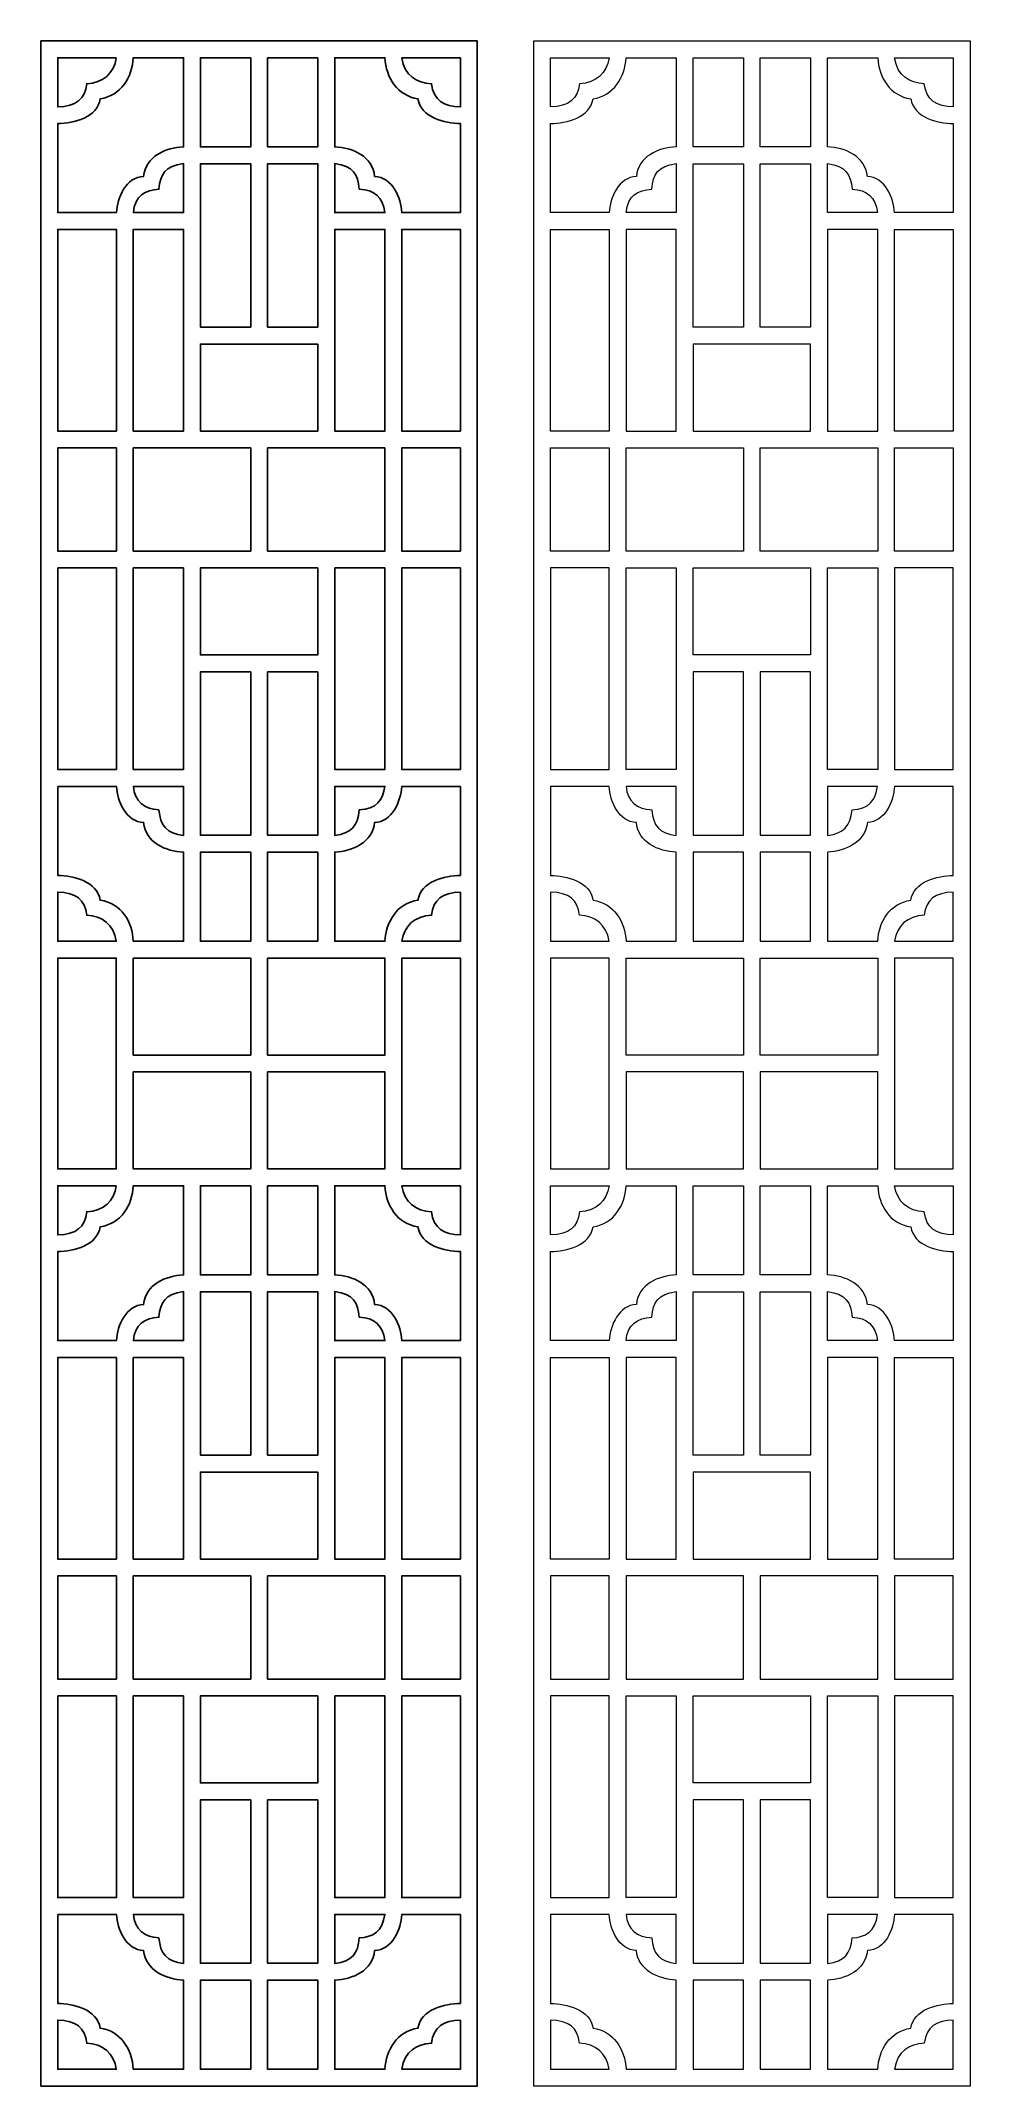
# Model space of a CAD drawing. Header units: centimetres. Extents: x -27.5 to -18.9, y -9.5 to 9.5.
import ezdxf

# ---------------------------------------------------------------- set-up
doc = ezdxf.new("R2010")
doc.units = ezdxf.units.CM
doc.header["$MEASUREMENT"] = 0
doc.layers.add('layer 1', color=7, linetype='Continuous')

msp = doc.modelspace()

# ---------------------------------------------------------------- linework, layer by layer
at = {"layer": 'layer 1', "color": 250}
for points, knots in [([(-27.5, -0.97946), (-27.5, -0.97946), (-27.5, -0.97946), (-27.5, -0.97946), (-27.5, -0.97946), (-27.5, -0.97946), (-27.5, -9.5), (-27.5, -9.5), (-27.5, -9.5), (-27.5, -9.5), (-27.34315, -9.5), (-27.34315, -9.5), (-27.34315, -9.5), (-26.09687, -9.5), (-24.85053, -9.5), (-23.60422, -9.5), (-23.60422, -9.5), (-23.60422, -9.5), (-23.44735, -9.5), (-23.44735, -9.5), (-23.44735, -9.5), (-23.44735, -9.5), (-23.44735, -0.97946), (-23.44735, -0.97946), (-23.44735, -0.97946), (-23.44735, -0.97946), (-23.44735, 0.97946), (-23.44735, 0.97946), (-23.44735, 0.97946), (-23.44735, 0.97946), (-23.44735, 9.5), (-23.44735, 9.5), (-23.44735, 9.5), (-24.79824, 9.5), (-26.1491, 9.5), (-27.5, 9.5), (-27.5, 9.5), (-27.5, 9.5), (-27.5, 0.97946), (-27.5, 0.97946), (-27.5, 0.97946), (-27.5, 0.97946), (-27.5, -0.97946), (-27.5, -0.97946)], [0, 0, 0, 0, 0.08333333, 0.08333333, 0.08333333, 0.08333333, 0.16666667, 0.16666667, 0.16666667, 0.16666667, 0.25, 0.25, 0.25, 0.25, 0.33333333, 0.33333333, 0.33333333, 0.33333333, 0.41666667, 0.41666667, 0.41666667, 0.41666667, 0.5, 0.5, 0.5, 0.5, 0.58333333, 0.58333333, 0.58333333, 0.58333333, 0.66666667, 0.66666667, 0.66666667, 0.66666667, 0.75, 0.75, 0.75, 0.75, 0.83333333, 0.83333333, 0.83333333, 0.83333333, 1, 1, 1, 1]), ([(-27.34315, 7.90481), (-27.34315, 7.90481), (-27.34315, 7.90481), (-27.34315, 7.90481), (-27.34315, 7.90481), (-27.34315, 7.90481), (-26.79856, 7.90481), (-26.79856, 7.90481), (-26.79856, 7.90481), (-26.79196, 8.04326), (-26.71147, 8.23476), (-26.54595, 8.24041), (-26.54595, 8.24041), (-26.53061, 8.42752), (-26.33922, 8.50921), (-26.17553, 8.5153), (-26.17553, 8.5153), (-26.17553, 8.5153), (-26.17553, 9.34313), (-26.17553, 9.34313), (-26.17553, 9.34313), (-26.17553, 9.34313), (-26.6424, 9.34313), (-26.6424, 9.34313), (-26.6424, 9.34313), (-26.65088, 9.16404), (-26.75749, 8.98968), (-26.94834, 8.96239), (-26.94834, 8.96239), (-26.97572, 8.79096), (-27.19266, 8.73349), (-27.34315, 8.73255), (-27.34315, 8.73255), (-27.34315, 8.73255), (-27.34315, 7.90481), (-27.34315, 7.90481)], [0, 0, 0, 0, 0.1, 0.1, 0.1, 0.1, 0.2, 0.2, 0.2, 0.2, 0.3, 0.3, 0.3, 0.3, 0.4, 0.4, 0.4, 0.4, 0.5, 0.5, 0.5, 0.5, 0.6, 0.6, 0.6, 0.6, 0.7, 0.7, 0.7, 0.7, 0.8, 0.8, 0.8, 0.8, 1, 1, 1, 1]), ([(-26.79967, 9.34313), (-26.79967, 9.34313), (-26.79967, 9.34313), (-26.79967, 9.34313), (-26.79967, 9.34313), (-26.79967, 9.34313), (-27.34315, 9.34313), (-27.34315, 9.34313), (-27.34315, 9.34313), (-27.34315, 9.34313), (-27.34315, 8.8875), (-27.34315, 8.8875), (-27.34315, 8.8875), (-27.17222, 8.89127), (-27.09045, 8.96128), (-27.0747, 9.1018), (-27.0747, 9.1018), (-26.92271, 9.10881), (-26.82112, 9.19828), (-26.79967, 9.34313)], [0, 0, 0, 0, 0.16666667, 0.16666667, 0.16666667, 0.16666667, 0.33333333, 0.33333333, 0.33333333, 0.33333333, 0.5, 0.5, 0.5, 0.5, 0.66666667, 0.66666667, 0.66666667, 0.66666667, 1, 1, 1, 1]), ([(-25.55211, 9.34313), (-25.55211, 9.34313), (-25.55211, 9.34313), (-25.55211, 9.34313), (-25.55211, 9.34313), (-25.55211, 9.34313), (-26.01865, 9.34313), (-26.01865, 9.34313), (-26.01865, 9.34313), (-26.01865, 9.34313), (-26.01865, 8.51567), (-26.01865, 8.51567), (-26.01865, 8.51567), (-26.01865, 8.51567), (-25.55211, 8.51567), (-25.55211, 8.51567), (-25.55211, 8.51567), (-25.55211, 8.51567), (-25.55211, 9.34313), (-25.55211, 9.34313)], [0, 0, 0, 0, 0.16666667, 0.16666667, 0.16666667, 0.16666667, 0.33333333, 0.33333333, 0.33333333, 0.33333333, 0.5, 0.5, 0.5, 0.5, 0.66666667, 0.66666667, 0.66666667, 0.66666667, 1, 1, 1, 1]), ([(-24.92872, 9.34313), (-24.92872, 9.34313), (-24.92872, 9.34313), (-24.92872, 9.34313), (-24.92872, 9.34313), (-24.92872, 9.34313), (-25.39529, 9.34313), (-25.39529, 9.34313), (-25.39529, 9.34313), (-25.39529, 9.34313), (-25.39529, 8.51567), (-25.39529, 8.51567), (-25.39529, 8.51567), (-25.39529, 8.51567), (-24.92872, 8.51567), (-24.92872, 8.51567), (-24.92872, 8.51567), (-24.92872, 8.51567), (-24.92872, 9.34313), (-24.92872, 9.34313)], [0, 0, 0, 0, 0.16666667, 0.16666667, 0.16666667, 0.16666667, 0.33333333, 0.33333333, 0.33333333, 0.33333333, 0.5, 0.5, 0.5, 0.5, 0.66666667, 0.66666667, 0.66666667, 0.66666667, 1, 1, 1, 1]), ([(-23.60422, 7.90481), (-23.60422, 7.90481), (-23.60422, 7.90481), (-23.60422, 7.90481), (-23.60422, 7.90481), (-23.60422, 7.90481), (-23.60422, 8.73255), (-23.60422, 8.73255), (-23.60422, 8.73255), (-23.75103, 8.73346), (-23.97134, 8.78869), (-23.99907, 8.96239), (-23.99907, 8.96239), (-24.18577, 8.98908), (-24.29613, 9.15536), (-24.30497, 9.34313), (-24.30497, 9.34313), (-24.30497, 9.34313), (-24.77184, 9.34313), (-24.77184, 9.34313), (-24.77184, 9.34313), (-24.77184, 9.34313), (-24.77184, 8.5153), (-24.77184, 8.5153), (-24.77184, 8.5153), (-24.60696, 8.50917), (-24.41701, 8.42739), (-24.40143, 8.24041), (-24.40143, 8.24041), (-24.23748, 8.2348), (-24.15544, 8.04244), (-24.14884, 7.90481), (-24.14884, 7.90481), (-24.14884, 7.90481), (-23.60422, 7.90481), (-23.60422, 7.90481)], [0, 0, 0, 0, 0.1, 0.1, 0.1, 0.1, 0.2, 0.2, 0.2, 0.2, 0.3, 0.3, 0.3, 0.3, 0.4, 0.4, 0.4, 0.4, 0.5, 0.5, 0.5, 0.5, 0.6, 0.6, 0.6, 0.6, 0.7, 0.7, 0.7, 0.7, 0.8, 0.8, 0.8, 0.8, 1, 1, 1, 1]), ([(-23.60422, 8.8875), (-23.60422, 8.8875), (-23.60422, 8.8875), (-23.60422, 8.8875), (-23.60422, 8.8875), (-23.60422, 8.8875), (-23.60422, 9.34313), (-23.60422, 9.34313), (-23.60422, 9.34313), (-23.60422, 9.34313), (-24.14771, 9.34313), (-24.14771, 9.34313), (-24.14771, 9.34313), (-24.12289, 9.17552), (-24.01396, 9.10831), (-23.87267, 9.1018), (-23.87267, 9.1018), (-23.85544, 8.94745), (-23.75577, 8.89085), (-23.60422, 8.8875)], [0, 0, 0, 0, 0.16666667, 0.16666667, 0.16666667, 0.16666667, 0.33333333, 0.33333333, 0.33333333, 0.33333333, 0.5, 0.5, 0.5, 0.5, 0.66666667, 0.66666667, 0.66666667, 0.66666667, 1, 1, 1, 1]), ([(-26.40371, 8.12225), (-26.40371, 8.12225), (-26.40371, 8.12225), (-26.40371, 8.12225), (-26.40371, 8.12225), (-26.5305, 8.11736), (-26.62893, 8.06199), (-26.64146, 7.90481), (-26.64146, 7.90481), (-26.64146, 7.90481), (-26.17553, 7.90481), (-26.17553, 7.90481), (-26.17553, 7.90481), (-26.17553, 7.90481), (-26.17553, 8.36042), (-26.17553, 8.36042), (-26.17553, 8.36042), (-26.34704, 8.33998), (-26.3932, 8.26016), (-26.40371, 8.12225)], [0, 0, 0, 0, 0.16666667, 0.16666667, 0.16666667, 0.16666667, 0.33333333, 0.33333333, 0.33333333, 0.33333333, 0.5, 0.5, 0.5, 0.5, 0.66666667, 0.66666667, 0.66666667, 0.66666667, 1, 1, 1, 1]), ([(-24.30594, 7.90493), (-24.30594, 7.90493), (-24.30594, 7.90493), (-24.30594, 7.90493), (-24.30594, 7.90493), (-24.32626, 8.04676), (-24.40048, 8.11672), (-24.54366, 8.12225), (-24.54366, 8.12225), (-24.55414, 8.25908), (-24.59916, 8.33985), (-24.77184, 8.36042), (-24.77184, 8.36042), (-24.77184, 8.36042), (-24.77184, 7.90481), (-24.77184, 7.90481), (-24.77184, 7.90481), (-24.77184, 7.90481), (-24.30591, 7.90481), (-24.30591, 7.90481), (-24.30591, 7.90481), (-24.30591, 7.90481), (-24.30594, 7.90493), (-24.30594, 7.90493)], [0, 0, 0, 0, 0.14285714, 0.14285714, 0.14285714, 0.14285714, 0.28571429, 0.28571429, 0.28571429, 0.28571429, 0.42857143, 0.42857143, 0.42857143, 0.42857143, 0.57142857, 0.57142857, 0.57142857, 0.57142857, 0.71428571, 0.71428571, 0.71428571, 0.71428571, 1, 1, 1, 1]), ([(-25.55211, 6.84096), (-25.55211, 6.84096), (-25.55211, 6.84096), (-25.55211, 6.84096), (-25.55211, 6.84096), (-25.55211, 6.84096), (-25.55211, 8.3588), (-25.55211, 8.3588), (-25.55211, 8.3588), (-25.55211, 8.3588), (-26.01865, 8.3588), (-26.01865, 8.3588), (-26.01865, 8.3588), (-26.01865, 8.3588), (-26.01865, 6.84096), (-26.01865, 6.84096), (-26.01865, 6.84096), (-26.01865, 6.84096), (-25.55211, 6.84096), (-25.55211, 6.84096)], [0, 0, 0, 0, 0.16666667, 0.16666667, 0.16666667, 0.16666667, 0.33333333, 0.33333333, 0.33333333, 0.33333333, 0.5, 0.5, 0.5, 0.5, 0.66666667, 0.66666667, 0.66666667, 0.66666667, 1, 1, 1, 1]), ([(-25.39529, 6.84096), (-25.39529, 6.84096), (-25.39529, 6.84096), (-25.39529, 6.84096), (-25.39529, 6.84096), (-25.39529, 6.84096), (-24.92872, 6.84096), (-24.92872, 6.84096), (-24.92872, 6.84096), (-24.92872, 6.84096), (-24.92872, 8.3588), (-24.92872, 8.3588), (-24.92872, 8.3588), (-24.92872, 8.3588), (-25.39529, 8.3588), (-25.39529, 8.3588), (-25.39529, 8.3588), (-25.39529, 8.3588), (-25.39529, 6.84096), (-25.39529, 6.84096)], [0, 0, 0, 0, 0.16666667, 0.16666667, 0.16666667, 0.16666667, 0.33333333, 0.33333333, 0.33333333, 0.33333333, 0.5, 0.5, 0.5, 0.5, 0.66666667, 0.66666667, 0.66666667, 0.66666667, 1, 1, 1, 1]), ([(-27.34315, 5.87569), (-27.34315, 5.87569), (-27.34315, 5.87569), (-27.34315, 5.87569), (-27.34315, 5.87569), (-27.34315, 5.87569), (-26.79894, 5.87569), (-26.79894, 5.87569), (-26.79894, 5.87569), (-26.79894, 5.87569), (-26.79894, 7.74794), (-26.79894, 7.74794), (-26.79894, 7.74794), (-26.79894, 7.74794), (-27.34315, 7.74794), (-27.34315, 7.74794), (-27.34315, 7.74794), (-27.34315, 7.74794), (-27.34315, 5.87569), (-27.34315, 5.87569)], [0, 0, 0, 0, 0.16666667, 0.16666667, 0.16666667, 0.16666667, 0.33333333, 0.33333333, 0.33333333, 0.33333333, 0.5, 0.5, 0.5, 0.5, 0.66666667, 0.66666667, 0.66666667, 0.66666667, 1, 1, 1, 1]), ([(-26.17553, 5.87569), (-26.17553, 5.87569), (-26.17553, 5.87569), (-26.17553, 5.87569), (-26.17553, 5.87569), (-26.17553, 5.87569), (-26.6421, 5.87569), (-26.6421, 5.87569), (-26.6421, 5.87569), (-26.6421, 6.21486), (-26.6421, 7.40875), (-26.6421, 7.74794), (-26.6421, 7.74794), (-26.6421, 7.74794), (-26.17553, 7.74794), (-26.17553, 7.74794), (-26.17553, 7.74794), (-26.17553, 7.40875), (-26.17553, 6.21486), (-26.17553, 5.87569)], [0, 0, 0, 0, 0.16666667, 0.16666667, 0.16666667, 0.16666667, 0.33333333, 0.33333333, 0.33333333, 0.33333333, 0.5, 0.5, 0.5, 0.5, 0.66666667, 0.66666667, 0.66666667, 0.66666667, 1, 1, 1, 1]), ([(-24.77184, 5.87569), (-24.77184, 5.87569), (-24.77184, 5.87569), (-24.77184, 5.87569), (-24.77184, 5.87569), (-24.77184, 6.21486), (-24.77184, 7.40875), (-24.77184, 7.74794), (-24.77184, 7.74794), (-24.77184, 7.74794), (-24.30527, 7.74794), (-24.30527, 7.74794), (-24.30527, 7.74794), (-24.30527, 7.40875), (-24.30527, 6.21486), (-24.30527, 5.87569), (-24.30527, 5.87569), (-24.30527, 5.87569), (-24.77184, 5.87569), (-24.77184, 5.87569)], [0, 0, 0, 0, 0.16666667, 0.16666667, 0.16666667, 0.16666667, 0.33333333, 0.33333333, 0.33333333, 0.33333333, 0.5, 0.5, 0.5, 0.5, 0.66666667, 0.66666667, 0.66666667, 0.66666667, 1, 1, 1, 1]), ([(-23.60422, 5.87569), (-23.60422, 5.87569), (-23.60422, 5.87569), (-23.60422, 5.87569), (-23.60422, 5.87569), (-23.60422, 5.87569), (-23.60422, 7.74794), (-23.60422, 7.74794), (-23.60422, 7.74794), (-23.60422, 7.74794), (-24.14842, 7.74794), (-24.14842, 7.74794), (-24.14842, 7.74794), (-24.14842, 7.74794), (-24.14842, 5.87569), (-24.14842, 5.87569), (-24.14842, 5.87569), (-24.14842, 5.87569), (-23.60422, 5.87569), (-23.60422, 5.87569)], [0, 0, 0, 0, 0.16666667, 0.16666667, 0.16666667, 0.16666667, 0.33333333, 0.33333333, 0.33333333, 0.33333333, 0.5, 0.5, 0.5, 0.5, 0.66666667, 0.66666667, 0.66666667, 0.66666667, 1, 1, 1, 1]), ([(-24.92872, 6.68409), (-24.92872, 6.68409), (-24.92872, 6.68409), (-24.92872, 6.68409), (-24.92872, 6.68409), (-24.92872, 6.68409), (-24.92872, 5.87569), (-24.92872, 5.87569), (-24.92872, 5.87569), (-24.92872, 5.87569), (-26.01865, 5.87569), (-26.01865, 5.87569), (-26.01865, 5.87569), (-26.01865, 5.87569), (-26.01865, 6.68409), (-26.01865, 6.68409), (-26.01865, 6.68409), (-26.01865, 6.68409), (-24.92872, 6.68409), (-24.92872, 6.68409)], [0, 0, 0, 0, 0.16666667, 0.16666667, 0.16666667, 0.16666667, 0.33333333, 0.33333333, 0.33333333, 0.33333333, 0.5, 0.5, 0.5, 0.5, 0.66666667, 0.66666667, 0.66666667, 0.66666667, 1, 1, 1, 1]), ([(-26.79894, 5.71882), (-26.79894, 5.71882), (-27.34315, 5.71882), (-27.34315, 5.71882), (-27.34315, 5.71882), (-27.34315, 5.71882), (-27.34315, 4.76062), (-27.34315, 4.76062), (-27.34315, 4.76062), (-27.34315, 4.76062), (-26.79894, 4.76062), (-26.79894, 4.76062), (-26.79894, 4.76062), (-26.79894, 4.76062), (-26.79894, 5.71882), (-26.79894, 5.71882)], [0, 0, 0, 0, 0.2, 0.2, 0.2, 0.2, 0.4, 0.4, 0.4, 0.4, 0.6, 0.6, 0.6, 0.6, 1, 1, 1, 1]), ([(-25.55211, 5.71882), (-25.55211, 5.71882), (-25.55211, 5.71882), (-25.55211, 5.71882), (-25.55211, 5.71882), (-25.55211, 5.71882), (-26.6421, 5.71882), (-26.6421, 5.71882), (-26.6421, 5.71882), (-26.6421, 5.71882), (-26.6421, 4.76062), (-26.6421, 4.76062), (-26.6421, 4.76062), (-26.6421, 4.76062), (-25.55211, 4.76062), (-25.55211, 4.76062), (-25.55211, 4.76062), (-25.55211, 4.76062), (-25.55211, 5.71882), (-25.55211, 5.71882)], [0, 0, 0, 0, 0.16666667, 0.16666667, 0.16666667, 0.16666667, 0.33333333, 0.33333333, 0.33333333, 0.33333333, 0.5, 0.5, 0.5, 0.5, 0.66666667, 0.66666667, 0.66666667, 0.66666667, 1, 1, 1, 1]), ([(-24.30527, 5.71882), (-24.30527, 5.71882), (-24.30527, 5.71882), (-24.30527, 5.71882), (-24.30527, 5.71882), (-24.30527, 5.71882), (-25.39529, 5.71882), (-25.39529, 5.71882), (-25.39529, 5.71882), (-25.39529, 5.71882), (-25.39529, 4.76062), (-25.39529, 4.76062), (-25.39529, 4.76062), (-25.39529, 4.76062), (-24.30527, 4.76062), (-24.30527, 4.76062), (-24.30527, 4.76062), (-24.30527, 4.76062), (-24.30527, 5.71882), (-24.30527, 5.71882)], [0, 0, 0, 0, 0.16666667, 0.16666667, 0.16666667, 0.16666667, 0.33333333, 0.33333333, 0.33333333, 0.33333333, 0.5, 0.5, 0.5, 0.5, 0.66666667, 0.66666667, 0.66666667, 0.66666667, 1, 1, 1, 1]), ([(-23.60422, 5.71882), (-23.60422, 5.71882), (-23.60422, 5.71882), (-23.60422, 5.71882), (-23.60422, 5.71882), (-23.60422, 5.71882), (-24.14842, 5.71882), (-24.14842, 5.71882), (-24.14842, 5.71882), (-24.14842, 5.71882), (-24.14842, 4.76062), (-24.14842, 4.76062), (-24.14842, 4.76062), (-24.14842, 4.76062), (-23.60422, 4.76062), (-23.60422, 4.76062), (-23.60422, 4.76062), (-23.60422, 4.76062), (-23.60422, 5.71882), (-23.60422, 5.71882)], [0, 0, 0, 0, 0.16666667, 0.16666667, 0.16666667, 0.16666667, 0.33333333, 0.33333333, 0.33333333, 0.33333333, 0.5, 0.5, 0.5, 0.5, 0.66666667, 0.66666667, 0.66666667, 0.66666667, 1, 1, 1, 1]), ([(-27.34315, 4.60377), (-27.34315, 4.60377), (-27.34315, 4.60377), (-27.34315, 4.60377), (-27.34315, 4.60377), (-27.34315, 4.60377), (-26.79894, 4.60377), (-26.79894, 4.60377), (-26.79894, 4.60377), (-26.79894, 4.60377), (-26.79894, 2.7315), (-26.79894, 2.7315), (-26.79894, 2.7315), (-26.79894, 2.7315), (-27.34315, 2.7315), (-27.34315, 2.7315), (-27.34315, 2.7315), (-27.34315, 2.7315), (-27.34315, 4.60377), (-27.34315, 4.60377)], [0, 0, 0, 0, 0.16666667, 0.16666667, 0.16666667, 0.16666667, 0.33333333, 0.33333333, 0.33333333, 0.33333333, 0.5, 0.5, 0.5, 0.5, 0.66666667, 0.66666667, 0.66666667, 0.66666667, 1, 1, 1, 1]), ([(-26.17553, 4.60377), (-26.17553, 4.60377), (-26.17553, 4.60377), (-26.17553, 4.60377), (-26.17553, 4.60377), (-26.17553, 4.60377), (-26.6421, 4.60377), (-26.6421, 4.60377), (-26.6421, 4.60377), (-26.6421, 4.26459), (-26.6421, 3.07069), (-26.6421, 2.7315), (-26.6421, 2.7315), (-26.6421, 2.7315), (-26.17553, 2.7315), (-26.17553, 2.7315), (-26.17553, 2.7315), (-26.17553, 3.07069), (-26.17553, 4.26459), (-26.17553, 4.60377)], [0, 0, 0, 0, 0.16666667, 0.16666667, 0.16666667, 0.16666667, 0.33333333, 0.33333333, 0.33333333, 0.33333333, 0.5, 0.5, 0.5, 0.5, 0.66666667, 0.66666667, 0.66666667, 0.66666667, 1, 1, 1, 1]), ([(-24.92872, 3.79536), (-24.92872, 3.79536), (-24.92872, 3.79536), (-24.92872, 3.79536), (-24.92872, 3.79536), (-24.92872, 3.79536), (-24.92872, 4.60377), (-24.92872, 4.60377), (-24.92872, 4.60377), (-24.92872, 4.60377), (-26.01865, 4.60377), (-26.01865, 4.60377), (-26.01865, 4.60377), (-26.01865, 4.60377), (-26.01865, 3.79536), (-26.01865, 3.79536), (-26.01865, 3.79536), (-26.01865, 3.79536), (-24.92872, 3.79536), (-24.92872, 3.79536)], [0, 0, 0, 0, 0.16666667, 0.16666667, 0.16666667, 0.16666667, 0.33333333, 0.33333333, 0.33333333, 0.33333333, 0.5, 0.5, 0.5, 0.5, 0.66666667, 0.66666667, 0.66666667, 0.66666667, 1, 1, 1, 1]), ([(-24.77184, 4.60377), (-24.77184, 4.60377), (-24.77184, 4.60377), (-24.77184, 4.60377), (-24.77184, 4.60377), (-24.77184, 4.26459), (-24.77184, 3.07069), (-24.77184, 2.7315), (-24.77184, 2.7315), (-24.77184, 2.7315), (-24.30527, 2.7315), (-24.30527, 2.7315), (-24.30527, 2.7315), (-24.30527, 3.07069), (-24.30527, 4.26459), (-24.30527, 4.60377), (-24.30527, 4.60377), (-24.30527, 4.60377), (-24.77184, 4.60377), (-24.77184, 4.60377)], [0, 0, 0, 0, 0.16666667, 0.16666667, 0.16666667, 0.16666667, 0.33333333, 0.33333333, 0.33333333, 0.33333333, 0.5, 0.5, 0.5, 0.5, 0.66666667, 0.66666667, 0.66666667, 0.66666667, 1, 1, 1, 1]), ([(-23.60422, 4.60377), (-23.60422, 4.60377), (-23.60422, 4.60377), (-23.60422, 4.60377), (-23.60422, 4.60377), (-23.60422, 4.60377), (-23.60422, 2.7315), (-23.60422, 2.7315), (-23.60422, 2.7315), (-23.60422, 2.7315), (-24.14842, 2.7315), (-24.14842, 2.7315), (-24.14842, 2.7315), (-24.14842, 2.7315), (-24.14842, 4.60377), (-24.14842, 4.60377), (-24.14842, 4.60377), (-24.14842, 4.60377), (-23.60422, 4.60377), (-23.60422, 4.60377)], [0, 0, 0, 0, 0.16666667, 0.16666667, 0.16666667, 0.16666667, 0.33333333, 0.33333333, 0.33333333, 0.33333333, 0.5, 0.5, 0.5, 0.5, 0.66666667, 0.66666667, 0.66666667, 0.66666667, 1, 1, 1, 1]), ([(-25.55211, 3.6385), (-25.55211, 3.6385), (-25.55211, 3.6385), (-25.55211, 3.6385), (-25.55211, 3.6385), (-25.55211, 3.6385), (-25.55211, 2.12065), (-25.55211, 2.12065), (-25.55211, 2.12065), (-25.55211, 2.12065), (-26.01865, 2.12065), (-26.01865, 2.12065), (-26.01865, 2.12065), (-26.01865, 2.12065), (-26.01865, 3.6385), (-26.01865, 3.6385), (-26.01865, 3.6385), (-26.01865, 3.6385), (-25.55211, 3.6385), (-25.55211, 3.6385)], [0, 0, 0, 0, 0.16666667, 0.16666667, 0.16666667, 0.16666667, 0.33333333, 0.33333333, 0.33333333, 0.33333333, 0.5, 0.5, 0.5, 0.5, 0.66666667, 0.66666667, 0.66666667, 0.66666667, 1, 1, 1, 1]), ([(-25.39529, 3.6385), (-25.39529, 3.6385), (-25.39529, 3.6385), (-25.39529, 3.6385), (-25.39529, 3.6385), (-25.39529, 3.6385), (-24.92872, 3.6385), (-24.92872, 3.6385), (-24.92872, 3.6385), (-24.92872, 3.6385), (-24.92872, 2.12065), (-24.92872, 2.12065), (-24.92872, 2.12065), (-24.92872, 2.12065), (-25.39529, 2.12065), (-25.39529, 2.12065), (-25.39529, 2.12065), (-25.39529, 2.12065), (-25.39529, 3.6385), (-25.39529, 3.6385)], [0, 0, 0, 0, 0.16666667, 0.16666667, 0.16666667, 0.16666667, 0.33333333, 0.33333333, 0.33333333, 0.33333333, 0.5, 0.5, 0.5, 0.5, 0.66666667, 0.66666667, 0.66666667, 0.66666667, 1, 1, 1, 1]), ([(-27.34315, 2.57465), (-27.34315, 2.57465), (-27.34315, 2.57465), (-27.34315, 2.57465), (-27.34315, 2.57465), (-27.34315, 2.57465), (-26.79856, 2.57465), (-26.79856, 2.57465), (-26.79856, 2.57465), (-26.79199, 2.43703), (-26.70872, 2.24459), (-26.54595, 2.23905), (-26.54595, 2.23905), (-26.53064, 2.05212), (-26.34019, 1.97027), (-26.17553, 1.96416), (-26.17553, 1.96416), (-26.17553, 1.96416), (-26.17553, 1.13633), (-26.17553, 1.13633), (-26.17553, 1.13633), (-26.17553, 1.13633), (-26.6424, 1.13633), (-26.6424, 1.13633), (-26.6424, 1.13633), (-26.65084, 1.31352), (-26.75151, 1.48892), (-26.94834, 1.51705), (-26.94834, 1.51705), (-26.97633, 1.69217), (-27.19542, 1.74598), (-27.34315, 1.7469), (-27.34315, 1.7469), (-27.34315, 1.7469), (-27.34315, 2.57465), (-27.34315, 2.57465)], [0, 0, 0, 0, 0.1, 0.1, 0.1, 0.1, 0.2, 0.2, 0.2, 0.2, 0.3, 0.3, 0.3, 0.3, 0.4, 0.4, 0.4, 0.4, 0.5, 0.5, 0.5, 0.5, 0.6, 0.6, 0.6, 0.6, 0.7, 0.7, 0.7, 0.7, 0.8, 0.8, 0.8, 0.8, 1, 1, 1, 1]), ([(-26.40371, 2.35719), (-26.40371, 2.35719), (-26.40371, 2.35719), (-26.40371, 2.35719), (-26.40371, 2.35719), (-26.53832, 2.36239), (-26.63026, 2.43413), (-26.64146, 2.57465), (-26.64146, 2.57465), (-26.64146, 2.57465), (-26.17553, 2.57465), (-26.17553, 2.57465), (-26.17553, 2.57465), (-26.17553, 2.57465), (-26.17553, 2.11904), (-26.17553, 2.11904), (-26.17553, 2.11904), (-26.33115, 2.13757), (-26.39226, 2.20693), (-26.40371, 2.35719)], [0, 0, 0, 0, 0.16666667, 0.16666667, 0.16666667, 0.16666667, 0.33333333, 0.33333333, 0.33333333, 0.33333333, 0.5, 0.5, 0.5, 0.5, 0.66666667, 0.66666667, 0.66666667, 0.66666667, 1, 1, 1, 1]), ([(-23.60422, 2.57465), (-23.60422, 2.57465), (-23.60422, 2.57465), (-23.60422, 2.57465), (-23.60422, 2.57465), (-23.60422, 2.57465), (-23.60422, 1.7469), (-23.60422, 1.7469), (-23.60422, 1.7469), (-23.7502, 1.746), (-23.97106, 1.69246), (-23.99907, 1.51705), (-23.99907, 1.51705), (-24.19093, 1.48963), (-24.2964, 1.31801), (-24.30497, 1.13633), (-24.30497, 1.13633), (-24.30497, 1.13633), (-24.77184, 1.13633), (-24.77184, 1.13633), (-24.77184, 1.13633), (-24.77184, 1.13633), (-24.77184, 1.96416), (-24.77184, 1.96416), (-24.77184, 1.96416), (-24.60549, 1.97033), (-24.41639, 2.05936), (-24.40143, 2.23905), (-24.40143, 2.23905), (-24.24081, 2.24452), (-24.1555, 2.43588), (-24.14884, 2.57465), (-24.14884, 2.57465), (-24.14884, 2.57465), (-23.60422, 2.57465), (-23.60422, 2.57465)], [0, 0, 0, 0, 0.1, 0.1, 0.1, 0.1, 0.2, 0.2, 0.2, 0.2, 0.3, 0.3, 0.3, 0.3, 0.4, 0.4, 0.4, 0.4, 0.5, 0.5, 0.5, 0.5, 0.6, 0.6, 0.6, 0.6, 0.7, 0.7, 0.7, 0.7, 0.8, 0.8, 0.8, 0.8, 1, 1, 1, 1]), ([(-24.30594, 2.57453), (-24.30594, 2.57453), (-24.30594, 2.57453), (-24.30594, 2.57453), (-24.30594, 2.57453), (-24.32418, 2.44706), (-24.3849, 2.36332), (-24.54366, 2.35719), (-24.54366, 2.35719), (-24.5553, 2.20518), (-24.62179, 2.1369), (-24.77184, 2.11904), (-24.77184, 2.11904), (-24.77184, 2.11904), (-24.77184, 2.57465), (-24.77184, 2.57465), (-24.77184, 2.57465), (-24.77184, 2.57465), (-24.30591, 2.57465), (-24.30591, 2.57465), (-24.30591, 2.57465), (-24.30591, 2.57465), (-24.30594, 2.57453), (-24.30594, 2.57453)], [0, 0, 0, 0, 0.14285714, 0.14285714, 0.14285714, 0.14285714, 0.28571429, 0.28571429, 0.28571429, 0.28571429, 0.42857143, 0.42857143, 0.42857143, 0.42857143, 0.57142857, 0.57142857, 0.57142857, 0.57142857, 0.71428571, 0.71428571, 0.71428571, 0.71428571, 1, 1, 1, 1]), ([(-25.55211, 1.13633), (-25.55211, 1.13633), (-25.55211, 1.13633), (-25.55211, 1.13633), (-25.55211, 1.13633), (-25.55211, 1.13633), (-26.01865, 1.13633), (-26.01865, 1.13633), (-26.01865, 1.13633), (-26.01865, 1.13633), (-26.01865, 1.96378), (-26.01865, 1.96378), (-26.01865, 1.96378), (-26.01865, 1.96378), (-25.55211, 1.96378), (-25.55211, 1.96378), (-25.55211, 1.96378), (-25.55211, 1.96378), (-25.55211, 1.13633), (-25.55211, 1.13633)], [0, 0, 0, 0, 0.16666667, 0.16666667, 0.16666667, 0.16666667, 0.33333333, 0.33333333, 0.33333333, 0.33333333, 0.5, 0.5, 0.5, 0.5, 0.66666667, 0.66666667, 0.66666667, 0.66666667, 1, 1, 1, 1]), ([(-24.92872, 1.13633), (-24.92872, 1.13633), (-24.92872, 1.13633), (-24.92872, 1.13633), (-24.92872, 1.13633), (-24.92872, 1.13633), (-25.39526, 1.13633), (-25.39526, 1.13633), (-25.39526, 1.13633), (-25.39526, 1.13633), (-25.39529, 1.13633), (-25.39529, 1.13633), (-25.39529, 1.13633), (-25.39529, 1.13633), (-25.39529, 1.96378), (-25.39529, 1.96378), (-25.39529, 1.96378), (-25.39529, 1.96378), (-24.92872, 1.96378), (-24.92872, 1.96378), (-24.92872, 1.96378), (-24.92872, 1.96378), (-24.92872, 1.13633), (-24.92872, 1.13633)], [0, 0, 0, 0, 0.14285714, 0.14285714, 0.14285714, 0.14285714, 0.28571429, 0.28571429, 0.28571429, 0.28571429, 0.42857143, 0.42857143, 0.42857143, 0.42857143, 0.57142857, 0.57142857, 0.57142857, 0.57142857, 0.71428571, 0.71428571, 0.71428571, 0.71428571, 1, 1, 1, 1]), ([(-26.79967, 1.13633), (-26.79967, 1.13633), (-26.79967, 1.13633), (-26.79967, 1.13633), (-26.79967, 1.13633), (-26.79967, 1.13633), (-27.34315, 1.13633), (-27.34315, 1.13633), (-27.34315, 1.13633), (-27.34315, 1.13633), (-27.34315, 1.59194), (-27.34315, 1.59194), (-27.34315, 1.59194), (-27.17213, 1.58819), (-27.09101, 1.52302), (-27.0747, 1.37766), (-27.0747, 1.37766), (-26.9338, 1.37114), (-26.82296, 1.29355), (-26.79967, 1.13633)], [0, 0, 0, 0, 0.16666667, 0.16666667, 0.16666667, 0.16666667, 0.33333333, 0.33333333, 0.33333333, 0.33333333, 0.5, 0.5, 0.5, 0.5, 0.66666667, 0.66666667, 0.66666667, 0.66666667, 1, 1, 1, 1]), ([(-23.60422, 1.59194), (-23.60422, 1.59194), (-23.60422, 1.59194), (-23.60422, 1.59194), (-23.60422, 1.59194), (-23.60422, 1.59194), (-23.60422, 1.13633), (-23.60422, 1.13633), (-23.60422, 1.13633), (-23.60422, 1.13633), (-24.14771, 1.13633), (-24.14771, 1.13633), (-24.14771, 1.13633), (-24.12633, 1.28066), (-24.03034, 1.37037), (-23.87267, 1.37766), (-23.87267, 1.37766), (-23.85623, 1.52494), (-23.77113, 1.58827), (-23.60422, 1.59194)], [0, 0, 0, 0, 0.16666667, 0.16666667, 0.16666667, 0.16666667, 0.33333333, 0.33333333, 0.33333333, 0.33333333, 0.5, 0.5, 0.5, 0.5, 0.66666667, 0.66666667, 0.66666667, 0.66666667, 1, 1, 1, 1]), ([(-26.79967, -0.97946), (-26.79967, -0.97946), (-26.79967, -0.97946), (-26.79967, -0.97946), (-26.79967, -0.97946), (-26.98083, -0.97946), (-27.16199, -0.97946), (-27.34315, -0.97946), (-27.34315, -0.97946), (-27.34315, -0.97946), (-27.34315, 0.97946), (-27.34315, 0.97946), (-27.34315, 0.97946), (-27.16199, 0.97946), (-26.98083, 0.97946), (-26.79967, 0.97946), (-26.79967, 0.97946), (-26.79967, 0.97946), (-26.79967, -0.97946), (-26.79967, -0.97946)], [0, 0, 0, 0, 0.16666667, 0.16666667, 0.16666667, 0.16666667, 0.33333333, 0.33333333, 0.33333333, 0.33333333, 0.5, 0.5, 0.5, 0.5, 0.66666667, 0.66666667, 0.66666667, 0.66666667, 1, 1, 1, 1]), ([(-25.55211, 0.07842), (-25.55211, 0.07842), (-25.55211, 0.07842), (-25.55211, 0.07842), (-25.55211, 0.07842), (-25.55211, 0.07842), (-25.55211, 0.97946), (-25.55211, 0.97946), (-25.55211, 0.97946), (-25.91554, 0.97946), (-26.27897, 0.97946), (-26.6424, 0.97946), (-26.6424, 0.97946), (-26.6424, 0.97946), (-26.6424, 0.07842), (-26.6424, 0.07842), (-26.6424, 0.07842), (-26.6424, 0.07842), (-25.55211, 0.07842), (-25.55211, 0.07842)], [0, 0, 0, 0, 0.16666667, 0.16666667, 0.16666667, 0.16666667, 0.33333333, 0.33333333, 0.33333333, 0.33333333, 0.5, 0.5, 0.5, 0.5, 0.66666667, 0.66666667, 0.66666667, 0.66666667, 1, 1, 1, 1]), ([(-25.39526, 0.97946), (-25.39526, 0.97946), (-25.39526, 0.97946), (-25.39526, 0.97946), (-25.39526, 0.97946), (-25.39526, 0.97946), (-25.39526, 0.07842), (-25.39526, 0.07842), (-25.39526, 0.07842), (-25.39526, 0.07842), (-24.30497, 0.07842), (-24.30497, 0.07842), (-24.30497, 0.07842), (-24.30497, 0.07842), (-24.30497, 0.97946), (-24.30497, 0.97946), (-24.30497, 0.97946), (-24.6684, 0.97946), (-25.03183, 0.97946), (-25.39526, 0.97946)], [0, 0, 0, 0, 0.16666667, 0.16666667, 0.16666667, 0.16666667, 0.33333333, 0.33333333, 0.33333333, 0.33333333, 0.5, 0.5, 0.5, 0.5, 0.66666667, 0.66666667, 0.66666667, 0.66666667, 1, 1, 1, 1]), ([(-23.6042, -0.97946), (-23.6042, -0.97946), (-23.6042, -0.97946), (-23.6042, -0.97946), (-23.6042, -0.97946), (-23.6042, -0.97946), (-23.60422, -0.97946), (-23.60422, -0.97946), (-23.60422, -0.97946), (-23.78538, -0.97946), (-23.96655, -0.97946), (-24.14771, -0.97946), (-24.14771, -0.97946), (-24.14771, -0.97946), (-24.14771, 0.97946), (-24.14771, 0.97946), (-24.14771, 0.97946), (-23.96655, 0.97946), (-23.78538, 0.97946), (-23.60422, 0.97946), (-23.60422, 0.97946), (-23.60422, 0.97946), (-23.6042, 0.97946), (-23.6042, 0.97946), (-23.6042, 0.97946), (-23.6042, 0.97946), (-23.6042, -0.97946), (-23.6042, -0.97946)], [0, 0, 0, 0, 0.125, 0.125, 0.125, 0.125, 0.25, 0.25, 0.25, 0.25, 0.375, 0.375, 0.375, 0.375, 0.5, 0.5, 0.5, 0.5, 0.625, 0.625, 0.625, 0.625, 0.75, 0.75, 0.75, 0.75, 1, 1, 1, 1]), ([(-25.55211, -0.07842), (-25.55211, -0.07842), (-25.55211, -0.07842), (-25.55211, -0.07842), (-25.55211, -0.07842), (-25.55211, -0.07842), (-25.55211, -0.97946), (-25.55211, -0.97946), (-25.55211, -0.97946), (-25.91554, -0.97946), (-26.27897, -0.97946), (-26.6424, -0.97946), (-26.6424, -0.97946), (-26.6424, -0.97946), (-26.6424, -0.07842), (-26.6424, -0.07842), (-26.6424, -0.07842), (-26.6424, -0.07842), (-25.55211, -0.07842), (-25.55211, -0.07842)], [0, 0, 0, 0, 0.16666667, 0.16666667, 0.16666667, 0.16666667, 0.33333333, 0.33333333, 0.33333333, 0.33333333, 0.5, 0.5, 0.5, 0.5, 0.66666667, 0.66666667, 0.66666667, 0.66666667, 1, 1, 1, 1]), ([(-25.39526, -0.97946), (-25.39526, -0.97946), (-25.39526, -0.97946), (-25.39526, -0.97946), (-25.39526, -0.97946), (-25.39526, -0.97946), (-25.39526, -0.07842), (-25.39526, -0.07842), (-25.39526, -0.07842), (-25.39526, -0.07842), (-24.30497, -0.07842), (-24.30497, -0.07842), (-24.30497, -0.07842), (-24.30497, -0.07842), (-24.30497, -0.97946), (-24.30497, -0.97946), (-24.30497, -0.97946), (-24.6684, -0.97946), (-25.03183, -0.97946), (-25.39526, -0.97946)], [0, 0, 0, 0, 0.16666667, 0.16666667, 0.16666667, 0.16666667, 0.33333333, 0.33333333, 0.33333333, 0.33333333, 0.5, 0.5, 0.5, 0.5, 0.66666667, 0.66666667, 0.66666667, 0.66666667, 1, 1, 1, 1]), ([(-27.34315, -2.57464), (-27.34315, -2.57464), (-27.34315, -2.57464), (-27.34315, -2.57464), (-27.34315, -2.57464), (-27.34315, -2.57464), (-26.79856, -2.57464), (-26.79856, -2.57464), (-26.79856, -2.57464), (-26.79174, -2.43202), (-26.70604, -2.24451), (-26.54595, -2.23905), (-26.54595, -2.23905), (-26.53075, -2.05337), (-26.34014, -1.97028), (-26.17553, -1.96417), (-26.17553, -1.96417), (-26.17553, -1.96417), (-26.17553, -1.13633), (-26.17553, -1.13633), (-26.17553, -1.13633), (-26.17553, -1.13633), (-26.6424, -1.13633), (-26.6424, -1.13633), (-26.6424, -1.13633), (-26.651, -1.31755), (-26.75569, -1.48953), (-26.94834, -1.51706), (-26.94834, -1.51706), (-26.97597, -1.69008), (-27.19531, -1.746), (-27.34315, -1.74691), (-27.34315, -1.74691), (-27.34315, -1.74691), (-27.34315, -2.57464), (-27.34315, -2.57464)], [0, 0, 0, 0, 0.1, 0.1, 0.1, 0.1, 0.2, 0.2, 0.2, 0.2, 0.3, 0.3, 0.3, 0.3, 0.4, 0.4, 0.4, 0.4, 0.5, 0.5, 0.5, 0.5, 0.6, 0.6, 0.6, 0.6, 0.7, 0.7, 0.7, 0.7, 0.8, 0.8, 0.8, 0.8, 1, 1, 1, 1]), ([(-26.79967, -1.13633), (-26.79967, -1.13633), (-26.79967, -1.13633), (-26.79967, -1.13633), (-26.79967, -1.13633), (-26.79967, -1.13633), (-27.34315, -1.13633), (-27.34315, -1.13633), (-27.34315, -1.13633), (-27.34315, -1.13633), (-27.34315, -1.59196), (-27.34315, -1.59196), (-27.34315, -1.59196), (-27.16953, -1.58813), (-27.09057, -1.51906), (-27.0747, -1.37766), (-27.0747, -1.37766), (-26.91561, -1.37031), (-26.82085, -1.27917), (-26.79967, -1.13633)], [0, 0, 0, 0, 0.16666667, 0.16666667, 0.16666667, 0.16666667, 0.33333333, 0.33333333, 0.33333333, 0.33333333, 0.5, 0.5, 0.5, 0.5, 0.66666667, 0.66666667, 0.66666667, 0.66666667, 1, 1, 1, 1]), ([(-25.55211, -1.13633), (-25.55211, -1.13633), (-25.55211, -1.13633), (-25.55211, -1.13633), (-25.55211, -1.13633), (-25.55211, -1.13633), (-26.01865, -1.13633), (-26.01865, -1.13633), (-26.01865, -1.13633), (-26.01865, -1.13633), (-26.01865, -1.96379), (-26.01865, -1.96379), (-26.01865, -1.96379), (-26.01865, -1.96379), (-25.55211, -1.96379), (-25.55211, -1.96379), (-25.55211, -1.96379), (-25.55211, -1.96379), (-25.55211, -1.13633), (-25.55211, -1.13633)], [0, 0, 0, 0, 0.16666667, 0.16666667, 0.16666667, 0.16666667, 0.33333333, 0.33333333, 0.33333333, 0.33333333, 0.5, 0.5, 0.5, 0.5, 0.66666667, 0.66666667, 0.66666667, 0.66666667, 1, 1, 1, 1]), ([(-24.92872, -1.13633), (-24.92872, -1.13633), (-24.92872, -1.13633), (-24.92872, -1.13633), (-24.92872, -1.13633), (-24.92872, -1.13633), (-25.39526, -1.13633), (-25.39526, -1.13633), (-25.39526, -1.13633), (-25.39526, -1.13633), (-25.39529, -1.13633), (-25.39529, -1.13633), (-25.39529, -1.13633), (-25.39529, -1.13633), (-25.39529, -1.96379), (-25.39529, -1.96379), (-25.39529, -1.96379), (-25.39529, -1.96379), (-24.92872, -1.96379), (-24.92872, -1.96379), (-24.92872, -1.96379), (-24.92872, -1.96379), (-24.92872, -1.13633), (-24.92872, -1.13633)], [0, 0, 0, 0, 0.14285714, 0.14285714, 0.14285714, 0.14285714, 0.28571429, 0.28571429, 0.28571429, 0.28571429, 0.42857143, 0.42857143, 0.42857143, 0.42857143, 0.57142857, 0.57142857, 0.57142857, 0.57142857, 0.71428571, 0.71428571, 0.71428571, 0.71428571, 1, 1, 1, 1]), ([(-23.60422, -2.57464), (-23.60422, -2.57464), (-23.60422, -2.57464), (-23.60422, -2.57464), (-23.60422, -2.57464), (-23.60422, -2.57464), (-23.60422, -1.74691), (-23.60422, -1.74691), (-23.60422, -1.74691), (-23.75197, -1.746), (-23.97145, -1.69008), (-23.99907, -1.51706), (-23.99907, -1.51706), (-24.1927, -1.48939), (-24.2964, -1.31802), (-24.30497, -1.13633), (-24.30497, -1.13633), (-24.30497, -1.13633), (-24.77184, -1.13633), (-24.77184, -1.13633), (-24.77184, -1.13633), (-24.77184, -1.13633), (-24.77184, -1.96417), (-24.77184, -1.96417), (-24.77184, -1.96417), (-24.60696, -1.9703), (-24.41701, -2.05207), (-24.40143, -2.23905), (-24.40143, -2.23905), (-24.23748, -2.24465), (-24.15544, -2.43701), (-24.14884, -2.57464), (-24.14884, -2.57464), (-24.14884, -2.57464), (-23.60422, -2.57464), (-23.60422, -2.57464)], [0, 0, 0, 0, 0.1, 0.1, 0.1, 0.1, 0.2, 0.2, 0.2, 0.2, 0.3, 0.3, 0.3, 0.3, 0.4, 0.4, 0.4, 0.4, 0.5, 0.5, 0.5, 0.5, 0.6, 0.6, 0.6, 0.6, 0.7, 0.7, 0.7, 0.7, 0.8, 0.8, 0.8, 0.8, 1, 1, 1, 1]), ([(-23.60422, -1.59196), (-23.60422, -1.59196), (-23.60422, -1.59196), (-23.60422, -1.59196), (-23.60422, -1.59196), (-23.60422, -1.59196), (-23.60422, -1.13633), (-23.60422, -1.13633), (-23.60422, -1.13633), (-23.60422, -1.13633), (-24.14771, -1.13633), (-24.14771, -1.13633), (-24.14771, -1.13633), (-24.12524, -1.28799), (-24.02297, -1.37073), (-23.87267, -1.37766), (-23.87267, -1.37766), (-23.85544, -1.53201), (-23.75577, -1.58863), (-23.60422, -1.59196)], [0, 0, 0, 0, 0.16666667, 0.16666667, 0.16666667, 0.16666667, 0.33333333, 0.33333333, 0.33333333, 0.33333333, 0.5, 0.5, 0.5, 0.5, 0.66666667, 0.66666667, 0.66666667, 0.66666667, 1, 1, 1, 1]), ([(-26.40371, -2.35722), (-26.40371, -2.35722), (-26.40371, -2.35722), (-26.40371, -2.35722), (-26.40371, -2.35722), (-26.53663, -2.36235), (-26.62998, -2.43058), (-26.64146, -2.57464), (-26.64146, -2.57464), (-26.64146, -2.57464), (-26.17553, -2.57464), (-26.17553, -2.57464), (-26.17553, -2.57464), (-26.17553, -2.57464), (-26.17553, -2.11905), (-26.17553, -2.11905), (-26.17553, -2.11905), (-26.34701, -2.13948), (-26.3932, -2.21931), (-26.40371, -2.35722)], [0, 0, 0, 0, 0.16666667, 0.16666667, 0.16666667, 0.16666667, 0.33333333, 0.33333333, 0.33333333, 0.33333333, 0.5, 0.5, 0.5, 0.5, 0.66666667, 0.66666667, 0.66666667, 0.66666667, 1, 1, 1, 1]), ([(-25.55211, -3.63852), (-25.55211, -3.63852), (-25.55211, -3.63852), (-25.55211, -3.63852), (-25.55211, -3.63852), (-25.55211, -3.63852), (-25.55211, -2.12066), (-25.55211, -2.12066), (-25.55211, -2.12066), (-25.55211, -2.12066), (-26.01865, -2.12066), (-26.01865, -2.12066), (-26.01865, -2.12066), (-26.01865, -2.12066), (-26.01865, -3.63852), (-26.01865, -3.63852), (-26.01865, -3.63852), (-26.01865, -3.63852), (-25.55211, -3.63852), (-25.55211, -3.63852)], [0, 0, 0, 0, 0.16666667, 0.16666667, 0.16666667, 0.16666667, 0.33333333, 0.33333333, 0.33333333, 0.33333333, 0.5, 0.5, 0.5, 0.5, 0.66666667, 0.66666667, 0.66666667, 0.66666667, 1, 1, 1, 1]), ([(-25.39529, -3.63852), (-25.39529, -3.63852), (-25.39529, -3.63852), (-25.39529, -3.63852), (-25.39529, -3.63852), (-25.39529, -3.63852), (-24.92872, -3.63852), (-24.92872, -3.63852), (-24.92872, -3.63852), (-24.92872, -3.63852), (-24.92872, -2.12066), (-24.92872, -2.12066), (-24.92872, -2.12066), (-24.92872, -2.12066), (-25.39529, -2.12066), (-25.39529, -2.12066), (-25.39529, -2.12066), (-25.39529, -2.12066), (-25.39529, -3.63852), (-25.39529, -3.63852)], [0, 0, 0, 0, 0.16666667, 0.16666667, 0.16666667, 0.16666667, 0.33333333, 0.33333333, 0.33333333, 0.33333333, 0.5, 0.5, 0.5, 0.5, 0.66666667, 0.66666667, 0.66666667, 0.66666667, 1, 1, 1, 1]), ([(-24.30594, -2.57456), (-24.30594, -2.57456), (-24.30594, -2.57456), (-24.30594, -2.57456), (-24.30594, -2.57456), (-24.32626, -2.43269), (-24.40048, -2.36273), (-24.54366, -2.35722), (-24.54366, -2.35722), (-24.55405, -2.22147), (-24.59856, -2.13968), (-24.77184, -2.11905), (-24.77184, -2.11905), (-24.77184, -2.11905), (-24.77184, -2.57464), (-24.77184, -2.57464), (-24.77184, -2.57464), (-24.77184, -2.57464), (-24.30591, -2.57464), (-24.30591, -2.57464), (-24.30591, -2.57464), (-24.30591, -2.57464), (-24.30594, -2.57456), (-24.30594, -2.57456)], [0, 0, 0, 0, 0.14285714, 0.14285714, 0.14285714, 0.14285714, 0.28571429, 0.28571429, 0.28571429, 0.28571429, 0.42857143, 0.42857143, 0.42857143, 0.42857143, 0.57142857, 0.57142857, 0.57142857, 0.57142857, 0.71428571, 0.71428571, 0.71428571, 0.71428571, 1, 1, 1, 1]), ([(-27.34315, -4.60376), (-27.34315, -4.60376), (-27.34315, -4.60376), (-27.34315, -4.60376), (-27.34315, -4.60376), (-27.34315, -4.60376), (-26.79894, -4.60376), (-26.79894, -4.60376), (-26.79894, -4.60376), (-26.79894, -4.60376), (-26.79894, -2.73151), (-26.79894, -2.73151), (-26.79894, -2.73151), (-26.79894, -2.73151), (-27.34315, -2.73151), (-27.34315, -2.73151), (-27.34315, -2.73151), (-27.34315, -2.73151), (-27.34315, -4.60376), (-27.34315, -4.60376)], [0, 0, 0, 0, 0.16666667, 0.16666667, 0.16666667, 0.16666667, 0.33333333, 0.33333333, 0.33333333, 0.33333333, 0.5, 0.5, 0.5, 0.5, 0.66666667, 0.66666667, 0.66666667, 0.66666667, 1, 1, 1, 1]), ([(-26.17553, -4.60376), (-26.17553, -4.60376), (-26.17553, -4.60376), (-26.17553, -4.60376), (-26.17553, -4.60376), (-26.17553, -4.60376), (-26.6421, -4.60376), (-26.6421, -4.60376), (-26.6421, -4.60376), (-26.6421, -4.26459), (-26.6421, -3.07072), (-26.6421, -2.73151), (-26.6421, -2.73151), (-26.6421, -2.73151), (-26.17553, -2.73151), (-26.17553, -2.73151), (-26.17553, -2.73151), (-26.17553, -3.07072), (-26.17553, -4.26459), (-26.17553, -4.60376)], [0, 0, 0, 0, 0.16666667, 0.16666667, 0.16666667, 0.16666667, 0.33333333, 0.33333333, 0.33333333, 0.33333333, 0.5, 0.5, 0.5, 0.5, 0.66666667, 0.66666667, 0.66666667, 0.66666667, 1, 1, 1, 1]), ([(-24.77184, -4.60376), (-24.77184, -4.60376), (-24.77184, -4.60376), (-24.77184, -4.60376), (-24.77184, -4.60376), (-24.77184, -4.26459), (-24.77184, -3.07072), (-24.77184, -2.73151), (-24.77184, -2.73151), (-24.77184, -2.73151), (-24.30527, -2.73151), (-24.30527, -2.73151), (-24.30527, -2.73151), (-24.30527, -3.07072), (-24.30527, -4.26459), (-24.30527, -4.60376), (-24.30527, -4.60376), (-24.30527, -4.60376), (-24.77184, -4.60376), (-24.77184, -4.60376)], [0, 0, 0, 0, 0.16666667, 0.16666667, 0.16666667, 0.16666667, 0.33333333, 0.33333333, 0.33333333, 0.33333333, 0.5, 0.5, 0.5, 0.5, 0.66666667, 0.66666667, 0.66666667, 0.66666667, 1, 1, 1, 1]), ([(-23.60422, -4.60376), (-23.60422, -4.60376), (-23.60422, -4.60376), (-23.60422, -4.60376), (-23.60422, -4.60376), (-23.60422, -4.60376), (-23.60422, -2.73151), (-23.60422, -2.73151), (-23.60422, -2.73151), (-23.60422, -2.73151), (-24.14842, -2.73151), (-24.14842, -2.73151), (-24.14842, -2.73151), (-24.14842, -2.73151), (-24.14842, -4.60376), (-24.14842, -4.60376), (-24.14842, -4.60376), (-24.14842, -4.60376), (-23.60422, -4.60376), (-23.60422, -4.60376)], [0, 0, 0, 0, 0.16666667, 0.16666667, 0.16666667, 0.16666667, 0.33333333, 0.33333333, 0.33333333, 0.33333333, 0.5, 0.5, 0.5, 0.5, 0.66666667, 0.66666667, 0.66666667, 0.66666667, 1, 1, 1, 1]), ([(-24.92872, -3.79539), (-24.92872, -3.79539), (-24.92872, -3.79539), (-24.92872, -3.79539), (-24.92872, -3.79539), (-24.92872, -3.79539), (-24.92872, -4.60376), (-24.92872, -4.60376), (-24.92872, -4.60376), (-24.92872, -4.60376), (-26.01865, -4.60376), (-26.01865, -4.60376), (-26.01865, -4.60376), (-26.01865, -4.60376), (-26.01865, -3.79539), (-26.01865, -3.79539), (-26.01865, -3.79539), (-26.01865, -3.79539), (-24.92872, -3.79539), (-24.92872, -3.79539)], [0, 0, 0, 0, 0.16666667, 0.16666667, 0.16666667, 0.16666667, 0.33333333, 0.33333333, 0.33333333, 0.33333333, 0.5, 0.5, 0.5, 0.5, 0.66666667, 0.66666667, 0.66666667, 0.66666667, 1, 1, 1, 1]), ([(-26.79894, -5.71885), (-26.79894, -5.71885), (-26.79894, -5.71885), (-26.79894, -5.71885), (-26.79894, -5.71885), (-26.79894, -5.71885), (-27.34315, -5.71885), (-27.34315, -5.71885), (-27.34315, -5.71885), (-27.34315, -5.71885), (-27.34315, -4.76064), (-27.34315, -4.76064), (-27.34315, -4.76064), (-27.34315, -4.76064), (-26.79894, -4.76064), (-26.79894, -4.76064), (-26.79894, -4.76064), (-26.79894, -4.76064), (-26.79894, -5.71885), (-26.79894, -5.71885)], [0, 0, 0, 0, 0.16666667, 0.16666667, 0.16666667, 0.16666667, 0.33333333, 0.33333333, 0.33333333, 0.33333333, 0.5, 0.5, 0.5, 0.5, 0.66666667, 0.66666667, 0.66666667, 0.66666667, 1, 1, 1, 1]), ([(-25.55211, -5.71885), (-25.55211, -5.71885), (-25.55211, -5.71885), (-25.55211, -5.71885), (-25.55211, -5.71885), (-25.55211, -5.71885), (-26.6421, -5.71885), (-26.6421, -5.71885), (-26.6421, -5.71885), (-26.6421, -5.71885), (-26.6421, -4.76064), (-26.6421, -4.76064), (-26.6421, -4.76064), (-26.6421, -4.76064), (-25.55211, -4.76064), (-25.55211, -4.76064), (-25.55211, -4.76064), (-25.55211, -4.76064), (-25.55211, -5.71885), (-25.55211, -5.71885)], [0, 0, 0, 0, 0.16666667, 0.16666667, 0.16666667, 0.16666667, 0.33333333, 0.33333333, 0.33333333, 0.33333333, 0.5, 0.5, 0.5, 0.5, 0.66666667, 0.66666667, 0.66666667, 0.66666667, 1, 1, 1, 1]), ([(-24.30527, -5.71885), (-24.30527, -5.71885), (-24.30527, -5.71885), (-24.30527, -5.71885), (-24.30527, -5.71885), (-24.30527, -5.71885), (-25.39529, -5.71885), (-25.39529, -5.71885), (-25.39529, -5.71885), (-25.39529, -5.71885), (-25.39529, -4.76064), (-25.39529, -4.76064), (-25.39529, -4.76064), (-25.39529, -4.76064), (-24.30527, -4.76064), (-24.30527, -4.76064), (-24.30527, -4.76064), (-24.30527, -4.76064), (-24.30527, -5.71885), (-24.30527, -5.71885)], [0, 0, 0, 0, 0.16666667, 0.16666667, 0.16666667, 0.16666667, 0.33333333, 0.33333333, 0.33333333, 0.33333333, 0.5, 0.5, 0.5, 0.5, 0.66666667, 0.66666667, 0.66666667, 0.66666667, 1, 1, 1, 1]), ([(-23.60422, -5.71885), (-23.60422, -5.71885), (-23.60422, -5.71885), (-23.60422, -5.71885), (-23.60422, -5.71885), (-23.60422, -5.71885), (-24.14842, -5.71885), (-24.14842, -5.71885), (-24.14842, -5.71885), (-24.14842, -5.71885), (-24.14842, -4.76064), (-24.14842, -4.76064), (-24.14842, -4.76064), (-24.14842, -4.76064), (-23.60422, -4.76064), (-23.60422, -4.76064), (-23.60422, -4.76064), (-23.60422, -4.76064), (-23.60422, -5.71885), (-23.60422, -5.71885)], [0, 0, 0, 0, 0.16666667, 0.16666667, 0.16666667, 0.16666667, 0.33333333, 0.33333333, 0.33333333, 0.33333333, 0.5, 0.5, 0.5, 0.5, 0.66666667, 0.66666667, 0.66666667, 0.66666667, 1, 1, 1, 1]), ([(-27.34315, -5.87569), (-27.34315, -5.87569), (-27.34315, -5.87569), (-27.34315, -5.87569), (-27.34315, -5.87569), (-27.34315, -5.87569), (-26.79894, -5.87569), (-26.79894, -5.87569), (-26.79894, -5.87569), (-26.79894, -5.87569), (-26.79894, -7.74796), (-26.79894, -7.74796), (-26.79894, -7.74796), (-26.79894, -7.74796), (-27.34315, -7.74796), (-27.34315, -7.74796), (-27.34315, -7.74796), (-27.34315, -7.74796), (-27.34315, -5.87569), (-27.34315, -5.87569)], [0, 0, 0, 0, 0.16666667, 0.16666667, 0.16666667, 0.16666667, 0.33333333, 0.33333333, 0.33333333, 0.33333333, 0.5, 0.5, 0.5, 0.5, 0.66666667, 0.66666667, 0.66666667, 0.66666667, 1, 1, 1, 1]), ([(-26.17553, -5.87569), (-26.17553, -5.87569), (-26.17553, -5.87569), (-26.17553, -5.87569), (-26.17553, -5.87569), (-26.17553, -5.87569), (-26.6421, -5.87569), (-26.6421, -5.87569), (-26.6421, -5.87569), (-26.6421, -6.21486), (-26.6421, -7.40877), (-26.6421, -7.74796), (-26.6421, -7.74796), (-26.6421, -7.74796), (-26.17553, -7.74796), (-26.17553, -7.74796), (-26.17553, -7.74796), (-26.17553, -7.40877), (-26.17553, -6.21486), (-26.17553, -5.87569)], [0, 0, 0, 0, 0.16666667, 0.16666667, 0.16666667, 0.16666667, 0.33333333, 0.33333333, 0.33333333, 0.33333333, 0.5, 0.5, 0.5, 0.5, 0.66666667, 0.66666667, 0.66666667, 0.66666667, 1, 1, 1, 1]), ([(-24.92872, -6.6841), (-24.92872, -6.6841), (-24.92872, -6.6841), (-24.92872, -6.6841), (-24.92872, -6.6841), (-24.92872, -6.6841), (-24.92872, -5.87569), (-24.92872, -5.87569), (-24.92872, -5.87569), (-24.92872, -5.87569), (-26.01865, -5.87569), (-26.01865, -5.87569), (-26.01865, -5.87569), (-26.01865, -5.87569), (-26.01865, -6.6841), (-26.01865, -6.6841), (-26.01865, -6.6841), (-26.01865, -6.6841), (-24.92872, -6.6841), (-24.92872, -6.6841)], [0, 0, 0, 0, 0.16666667, 0.16666667, 0.16666667, 0.16666667, 0.33333333, 0.33333333, 0.33333333, 0.33333333, 0.5, 0.5, 0.5, 0.5, 0.66666667, 0.66666667, 0.66666667, 0.66666667, 1, 1, 1, 1]), ([(-24.77184, -5.87569), (-24.77184, -5.87569), (-24.77184, -5.87569), (-24.77184, -5.87569), (-24.77184, -5.87569), (-24.77184, -6.21486), (-24.77184, -7.40877), (-24.77184, -7.74796), (-24.77184, -7.74796), (-24.77184, -7.74796), (-24.30527, -7.74796), (-24.30527, -7.74796), (-24.30527, -7.74796), (-24.30527, -7.40877), (-24.30527, -6.21486), (-24.30527, -5.87569), (-24.30527, -5.87569), (-24.30527, -5.87569), (-24.77184, -5.87569), (-24.77184, -5.87569)], [0, 0, 0, 0, 0.16666667, 0.16666667, 0.16666667, 0.16666667, 0.33333333, 0.33333333, 0.33333333, 0.33333333, 0.5, 0.5, 0.5, 0.5, 0.66666667, 0.66666667, 0.66666667, 0.66666667, 1, 1, 1, 1]), ([(-23.60422, -5.87569), (-23.60422, -5.87569), (-23.60422, -5.87569), (-23.60422, -5.87569), (-23.60422, -5.87569), (-23.60422, -5.87569), (-23.60422, -7.74796), (-23.60422, -7.74796), (-23.60422, -7.74796), (-23.60422, -7.74796), (-24.14842, -7.74796), (-24.14842, -7.74796), (-24.14842, -7.74796), (-24.14842, -7.74796), (-24.14842, -5.87569), (-24.14842, -5.87569), (-24.14842, -5.87569), (-24.14842, -5.87569), (-23.60422, -5.87569), (-23.60422, -5.87569)], [0, 0, 0, 0, 0.16666667, 0.16666667, 0.16666667, 0.16666667, 0.33333333, 0.33333333, 0.33333333, 0.33333333, 0.5, 0.5, 0.5, 0.5, 0.66666667, 0.66666667, 0.66666667, 0.66666667, 1, 1, 1, 1]), ([(-25.55211, -6.84097), (-25.55211, -6.84097), (-25.55211, -6.84097), (-25.55211, -6.84097), (-25.55211, -6.84097), (-25.55211, -6.84097), (-25.55211, -8.3588), (-25.55211, -8.3588), (-25.55211, -8.3588), (-25.55211, -8.3588), (-26.01865, -8.3588), (-26.01865, -8.3588), (-26.01865, -8.3588), (-26.01865, -8.3588), (-26.01865, -6.84097), (-26.01865, -6.84097), (-26.01865, -6.84097), (-26.01865, -6.84097), (-25.55211, -6.84097), (-25.55211, -6.84097)], [0, 0, 0, 0, 0.16666667, 0.16666667, 0.16666667, 0.16666667, 0.33333333, 0.33333333, 0.33333333, 0.33333333, 0.5, 0.5, 0.5, 0.5, 0.66666667, 0.66666667, 0.66666667, 0.66666667, 1, 1, 1, 1]), ([(-25.39529, -6.84097), (-25.39529, -6.84097), (-25.39529, -6.84097), (-25.39529, -6.84097), (-25.39529, -6.84097), (-25.39529, -6.84097), (-24.92872, -6.84097), (-24.92872, -6.84097), (-24.92872, -6.84097), (-24.92872, -6.84097), (-24.92872, -8.3588), (-24.92872, -8.3588), (-24.92872, -8.3588), (-24.92872, -8.3588), (-25.39529, -8.3588), (-25.39529, -8.3588), (-25.39529, -8.3588), (-25.39529, -8.3588), (-25.39529, -6.84097), (-25.39529, -6.84097)], [0, 0, 0, 0, 0.16666667, 0.16666667, 0.16666667, 0.16666667, 0.33333333, 0.33333333, 0.33333333, 0.33333333, 0.5, 0.5, 0.5, 0.5, 0.66666667, 0.66666667, 0.66666667, 0.66666667, 1, 1, 1, 1]), ([(-27.34315, -7.90484), (-27.34315, -7.90484), (-27.34315, -7.90484), (-27.34315, -7.90484), (-27.34315, -7.90484), (-27.34315, -7.90484), (-26.79856, -7.90484), (-26.79856, -7.90484), (-26.79856, -7.90484), (-26.79199, -8.04245), (-26.70872, -8.23486), (-26.54595, -8.24041), (-26.54595, -8.24041), (-26.53117, -8.42107), (-26.34035, -8.50918), (-26.17553, -8.51531), (-26.17553, -8.51531), (-26.17553, -8.51531), (-26.17553, -9.34312), (-26.17553, -9.34312), (-26.17553, -9.34312), (-26.17553, -9.34312), (-26.6424, -9.34312), (-26.6424, -9.34312), (-26.6424, -9.34312), (-26.65139, -9.15412), (-26.76287, -8.98892), (-26.94834, -8.96242), (-26.94834, -8.96242), (-26.97662, -8.78544), (-27.19859, -8.73346), (-27.34315, -8.73257), (-27.34315, -8.73257), (-27.34315, -8.73257), (-27.34315, -7.90484), (-27.34315, -7.90484)], [0, 0, 0, 0, 0.1, 0.1, 0.1, 0.1, 0.2, 0.2, 0.2, 0.2, 0.3, 0.3, 0.3, 0.3, 0.4, 0.4, 0.4, 0.4, 0.5, 0.5, 0.5, 0.5, 0.6, 0.6, 0.6, 0.6, 0.7, 0.7, 0.7, 0.7, 0.8, 0.8, 0.8, 0.8, 1, 1, 1, 1]), ([(-26.40371, -8.12227), (-26.40371, -8.12227), (-26.40371, -8.12227), (-26.40371, -8.12227), (-26.40371, -8.12227), (-26.53787, -8.11708), (-26.63037, -8.04372), (-26.64146, -7.90484), (-26.64146, -7.90484), (-26.64146, -7.90484), (-26.17553, -7.90484), (-26.17553, -7.90484), (-26.17553, -7.90484), (-26.17553, -7.90484), (-26.17553, -8.36044), (-26.17553, -8.36044), (-26.17553, -8.36044), (-26.33115, -8.34189), (-26.39226, -8.27255), (-26.40371, -8.12227)], [0, 0, 0, 0, 0.16666667, 0.16666667, 0.16666667, 0.16666667, 0.33333333, 0.33333333, 0.33333333, 0.33333333, 0.5, 0.5, 0.5, 0.5, 0.66666667, 0.66666667, 0.66666667, 0.66666667, 1, 1, 1, 1]), ([(-23.60422, -7.90484), (-23.60422, -7.90484), (-23.60422, -7.90484), (-23.60422, -7.90484), (-23.60422, -7.90484), (-23.60422, -7.90484), (-23.60422, -8.73257), (-23.60422, -8.73257), (-23.60422, -8.73257), (-23.74854, -8.73346), (-23.97084, -8.78561), (-23.99907, -8.96242), (-23.99907, -8.96242), (-24.19087, -8.98981), (-24.29651, -9.16354), (-24.30497, -9.34312), (-24.30497, -9.34312), (-24.30497, -9.34312), (-24.77184, -9.34312), (-24.77184, -9.34312), (-24.77184, -9.34312), (-24.77184, -9.34312), (-24.77184, -8.51531), (-24.77184, -8.51531), (-24.77184, -8.51531), (-24.60704, -8.50918), (-24.41695, -8.4269), (-24.40143, -8.24041), (-24.40143, -8.24041), (-24.2359, -8.23478), (-24.15547, -8.04328), (-24.14884, -7.90484), (-24.14884, -7.90484), (-24.14884, -7.90484), (-23.60422, -7.90484), (-23.60422, -7.90484)], [0, 0, 0, 0, 0.1, 0.1, 0.1, 0.1, 0.2, 0.2, 0.2, 0.2, 0.3, 0.3, 0.3, 0.3, 0.4, 0.4, 0.4, 0.4, 0.5, 0.5, 0.5, 0.5, 0.6, 0.6, 0.6, 0.6, 0.7, 0.7, 0.7, 0.7, 0.8, 0.8, 0.8, 0.8, 1, 1, 1, 1]), ([(-24.30594, -7.90492), (-24.30594, -7.90492), (-24.30594, -7.90492), (-24.30594, -7.90492), (-24.30594, -7.90492), (-24.32873, -8.06396), (-24.41484, -8.11731), (-24.54366, -8.12227), (-24.54366, -8.12227), (-24.55486, -8.26858), (-24.61015, -8.34116), (-24.77184, -8.36044), (-24.77184, -8.36044), (-24.77184, -8.36044), (-24.77184, -7.90484), (-24.77184, -7.90484), (-24.77184, -7.90484), (-24.77184, -7.90484), (-24.30591, -7.90484), (-24.30591, -7.90484), (-24.30591, -7.90484), (-24.30591, -7.90484), (-24.30594, -7.90492), (-24.30594, -7.90492)], [0, 0, 0, 0, 0.14285714, 0.14285714, 0.14285714, 0.14285714, 0.28571429, 0.28571429, 0.28571429, 0.28571429, 0.42857143, 0.42857143, 0.42857143, 0.42857143, 0.57142857, 0.57142857, 0.57142857, 0.57142857, 0.71428571, 0.71428571, 0.71428571, 0.71428571, 1, 1, 1, 1]), ([(-25.55211, -9.34312), (-25.55211, -9.34312), (-25.55211, -9.34312), (-25.55211, -9.34312), (-25.55211, -9.34312), (-25.55211, -9.34312), (-26.01865, -9.34312), (-26.01865, -9.34312), (-26.01865, -9.34312), (-26.01865, -9.34312), (-26.01865, -8.51567), (-26.01865, -8.51567), (-26.01865, -8.51567), (-26.01865, -8.51567), (-25.55211, -8.51567), (-25.55211, -8.51567), (-25.55211, -8.51567), (-25.55211, -8.51567), (-25.55211, -9.34312), (-25.55211, -9.34312)], [0, 0, 0, 0, 0.16666667, 0.16666667, 0.16666667, 0.16666667, 0.33333333, 0.33333333, 0.33333333, 0.33333333, 0.5, 0.5, 0.5, 0.5, 0.66666667, 0.66666667, 0.66666667, 0.66666667, 1, 1, 1, 1]), ([(-24.92872, -9.34312), (-24.92872, -9.34312), (-24.92872, -9.34312), (-24.92872, -9.34312), (-24.92872, -9.34312), (-24.92872, -9.34312), (-25.39529, -9.34312), (-25.39529, -9.34312), (-25.39529, -9.34312), (-25.39529, -9.34312), (-25.39529, -8.51567), (-25.39529, -8.51567), (-25.39529, -8.51567), (-25.39529, -8.51567), (-24.92872, -8.51567), (-24.92872, -8.51567), (-24.92872, -8.51567), (-24.92872, -8.51567), (-24.92872, -9.34312), (-24.92872, -9.34312)], [0, 0, 0, 0, 0.16666667, 0.16666667, 0.16666667, 0.16666667, 0.33333333, 0.33333333, 0.33333333, 0.33333333, 0.5, 0.5, 0.5, 0.5, 0.66666667, 0.66666667, 0.66666667, 0.66666667, 1, 1, 1, 1]), ([(-26.79967, -9.34312), (-26.79967, -9.34312), (-26.79967, -9.34312), (-26.79967, -9.34312), (-26.79967, -9.34312), (-26.79967, -9.34312), (-27.34315, -9.34312), (-27.34315, -9.34312), (-27.34315, -9.34312), (-27.34315, -9.34312), (-27.34315, -8.8875), (-27.34315, -8.8875), (-27.34315, -8.8875), (-27.17419, -8.89125), (-27.09112, -8.95549), (-27.0747, -9.1018), (-27.0747, -9.1018), (-26.92443, -9.10876), (-26.82213, -9.19149), (-26.79967, -9.34312)], [0, 0, 0, 0, 0.16666667, 0.16666667, 0.16666667, 0.16666667, 0.33333333, 0.33333333, 0.33333333, 0.33333333, 0.5, 0.5, 0.5, 0.5, 0.66666667, 0.66666667, 0.66666667, 0.66666667, 1, 1, 1, 1]), ([(-23.60422, -8.8875), (-23.60422, -8.8875), (-23.60422, -8.8875), (-23.60422, -8.8875), (-23.60422, -8.8875), (-23.60422, -8.8875), (-23.60422, -9.34312), (-23.60422, -9.34312), (-23.60422, -9.34312), (-23.60422, -9.34312), (-24.14771, -9.34312), (-24.14771, -9.34312), (-24.14771, -9.34312), (-24.12289, -9.17557), (-24.01388, -9.10834), (-23.87267, -9.1018), (-23.87267, -9.1018), (-23.85544, -8.94745), (-23.75577, -8.89086), (-23.60422, -8.8875)], [0, 0, 0, 0, 0.16666667, 0.16666667, 0.16666667, 0.16666667, 0.33333333, 0.33333333, 0.33333333, 0.33333333, 0.5, 0.5, 0.5, 0.5, 0.66666667, 0.66666667, 0.66666667, 0.66666667, 1, 1, 1, 1])]:
    msp.add_open_spline(points, degree=3, knots=knots, dxfattribs=at)
at = {"layer": 'layer 1', "color": 7, "lineweight": 9}
for points, knots in [([(-22.92398, -0.97946), (-22.92398, -0.97946), (-22.92398, -0.97946), (-22.92398, -0.97946), (-22.92398, -0.97946), (-22.92398, -0.97946), (-22.92398, -9.5), (-22.92398, -9.5), (-22.92398, -9.5), (-22.92398, -9.5), (-22.76713, -9.5), (-22.76713, -9.5), (-22.76713, -9.5), (-21.52085, -9.5), (-20.27451, -9.5), (-19.0282, -9.5), (-19.0282, -9.5), (-19.0282, -9.5), (-18.87133, -9.5), (-18.87133, -9.5), (-18.87133, -9.5), (-18.87133, -9.5), (-18.87133, -0.97946), (-18.87133, -0.97946), (-18.87133, -0.97946), (-18.87133, -0.97946), (-18.87133, 0.97946), (-18.87133, 0.97946), (-18.87133, 0.97946), (-18.87133, 0.97946), (-18.87133, 9.5), (-18.87133, 9.5), (-18.87133, 9.5), (-20.22222, 9.5), (-21.57308, 9.5), (-22.92398, 9.5), (-22.92398, 9.5), (-22.92398, 9.5), (-22.92398, 0.97946), (-22.92398, 0.97946), (-22.92398, 0.97946), (-22.92398, 0.97946), (-22.92398, -0.97946), (-22.92398, -0.97946)], [0, 0, 0, 0, 0.08333333, 0.08333333, 0.08333333, 0.08333333, 0.16666667, 0.16666667, 0.16666667, 0.16666667, 0.25, 0.25, 0.25, 0.25, 0.33333333, 0.33333333, 0.33333333, 0.33333333, 0.41666667, 0.41666667, 0.41666667, 0.41666667, 0.5, 0.5, 0.5, 0.5, 0.58333333, 0.58333333, 0.58333333, 0.58333333, 0.66666667, 0.66666667, 0.66666667, 0.66666667, 0.75, 0.75, 0.75, 0.75, 0.83333333, 0.83333333, 0.83333333, 0.83333333, 1, 1, 1, 1]), ([(-22.76713, 7.90481), (-22.76713, 7.90481), (-22.76713, 7.90481), (-22.76713, 7.90481), (-22.76713, 7.90481), (-22.76713, 7.90481), (-22.22254, 7.90481), (-22.22254, 7.90481), (-22.22254, 7.90481), (-22.21594, 8.04326), (-22.13545, 8.23476), (-21.96993, 8.24041), (-21.96993, 8.24041), (-21.95459, 8.42752), (-21.7632, 8.50921), (-21.59951, 8.5153), (-21.59951, 8.5153), (-21.59951, 8.5153), (-21.59951, 9.34313), (-21.59951, 9.34313), (-21.59951, 9.34313), (-21.59951, 9.34313), (-22.06638, 9.34313), (-22.06638, 9.34313), (-22.06638, 9.34313), (-22.07486, 9.16404), (-22.18147, 8.98968), (-22.37232, 8.96239), (-22.37232, 8.96239), (-22.3997, 8.79096), (-22.61664, 8.73349), (-22.76713, 8.73255), (-22.76713, 8.73255), (-22.76713, 8.73255), (-22.76713, 7.90481), (-22.76713, 7.90481)], [0, 0, 0, 0, 0.1, 0.1, 0.1, 0.1, 0.2, 0.2, 0.2, 0.2, 0.3, 0.3, 0.3, 0.3, 0.4, 0.4, 0.4, 0.4, 0.5, 0.5, 0.5, 0.5, 0.6, 0.6, 0.6, 0.6, 0.7, 0.7, 0.7, 0.7, 0.8, 0.8, 0.8, 0.8, 1, 1, 1, 1]), ([(-22.22365, 9.34313), (-22.22365, 9.34313), (-22.22365, 9.34313), (-22.22365, 9.34313), (-22.22365, 9.34313), (-22.22365, 9.34313), (-22.76713, 9.34313), (-22.76713, 9.34313), (-22.76713, 9.34313), (-22.76713, 9.34313), (-22.76713, 8.8875), (-22.76713, 8.8875), (-22.76713, 8.8875), (-22.5962, 8.89127), (-22.51443, 8.96128), (-22.49868, 9.1018), (-22.49868, 9.1018), (-22.34669, 9.10881), (-22.2451, 9.19828), (-22.22365, 9.34313)], [0, 0, 0, 0, 0.16666667, 0.16666667, 0.16666667, 0.16666667, 0.33333333, 0.33333333, 0.33333333, 0.33333333, 0.5, 0.5, 0.5, 0.5, 0.66666667, 0.66666667, 0.66666667, 0.66666667, 1, 1, 1, 1]), ([(-20.97609, 9.34313), (-20.97609, 9.34313), (-20.97609, 9.34313), (-20.97609, 9.34313), (-20.97609, 9.34313), (-20.97609, 9.34313), (-21.44263, 9.34313), (-21.44263, 9.34313), (-21.44263, 9.34313), (-21.44263, 9.34313), (-21.44263, 8.51567), (-21.44263, 8.51567), (-21.44263, 8.51567), (-21.44263, 8.51567), (-20.97609, 8.51567), (-20.97609, 8.51567), (-20.97609, 8.51567), (-20.97609, 8.51567), (-20.97609, 9.34313), (-20.97609, 9.34313)], [0, 0, 0, 0, 0.16666667, 0.16666667, 0.16666667, 0.16666667, 0.33333333, 0.33333333, 0.33333333, 0.33333333, 0.5, 0.5, 0.5, 0.5, 0.66666667, 0.66666667, 0.66666667, 0.66666667, 1, 1, 1, 1]), ([(-20.3527, 9.34313), (-20.3527, 9.34313), (-20.3527, 9.34313), (-20.3527, 9.34313), (-20.3527, 9.34313), (-20.3527, 9.34313), (-20.81927, 9.34313), (-20.81927, 9.34313), (-20.81927, 9.34313), (-20.81927, 9.34313), (-20.81927, 8.51567), (-20.81927, 8.51567), (-20.81927, 8.51567), (-20.81927, 8.51567), (-20.3527, 8.51567), (-20.3527, 8.51567), (-20.3527, 8.51567), (-20.3527, 8.51567), (-20.3527, 9.34313), (-20.3527, 9.34313)], [0, 0, 0, 0, 0.16666667, 0.16666667, 0.16666667, 0.16666667, 0.33333333, 0.33333333, 0.33333333, 0.33333333, 0.5, 0.5, 0.5, 0.5, 0.66666667, 0.66666667, 0.66666667, 0.66666667, 1, 1, 1, 1]), ([(-19.0282, 7.90481), (-19.0282, 7.90481), (-19.0282, 7.90481), (-19.0282, 7.90481), (-19.0282, 7.90481), (-19.0282, 7.90481), (-19.0282, 8.73255), (-19.0282, 8.73255), (-19.0282, 8.73255), (-19.17501, 8.73346), (-19.39532, 8.78869), (-19.42305, 8.96239), (-19.42305, 8.96239), (-19.60975, 8.98908), (-19.72011, 9.15536), (-19.72895, 9.34313), (-19.72895, 9.34313), (-19.72895, 9.34313), (-20.19582, 9.34313), (-20.19582, 9.34313), (-20.19582, 9.34313), (-20.19582, 9.34313), (-20.19582, 8.5153), (-20.19582, 8.5153), (-20.19582, 8.5153), (-20.03094, 8.50917), (-19.84099, 8.42739), (-19.82541, 8.24041), (-19.82541, 8.24041), (-19.66146, 8.2348), (-19.57942, 8.04244), (-19.57282, 7.90481), (-19.57282, 7.90481), (-19.57282, 7.90481), (-19.0282, 7.90481), (-19.0282, 7.90481)], [0, 0, 0, 0, 0.1, 0.1, 0.1, 0.1, 0.2, 0.2, 0.2, 0.2, 0.3, 0.3, 0.3, 0.3, 0.4, 0.4, 0.4, 0.4, 0.5, 0.5, 0.5, 0.5, 0.6, 0.6, 0.6, 0.6, 0.7, 0.7, 0.7, 0.7, 0.8, 0.8, 0.8, 0.8, 1, 1, 1, 1]), ([(-19.0282, 8.8875), (-19.0282, 8.8875), (-19.0282, 8.8875), (-19.0282, 8.8875), (-19.0282, 8.8875), (-19.0282, 8.8875), (-19.0282, 9.34313), (-19.0282, 9.34313), (-19.0282, 9.34313), (-19.0282, 9.34313), (-19.57169, 9.34313), (-19.57169, 9.34313), (-19.57169, 9.34313), (-19.54687, 9.17552), (-19.43794, 9.10831), (-19.29665, 9.1018), (-19.29665, 9.1018), (-19.27942, 8.94745), (-19.17975, 8.89085), (-19.0282, 8.8875)], [0, 0, 0, 0, 0.16666667, 0.16666667, 0.16666667, 0.16666667, 0.33333333, 0.33333333, 0.33333333, 0.33333333, 0.5, 0.5, 0.5, 0.5, 0.66666667, 0.66666667, 0.66666667, 0.66666667, 1, 1, 1, 1]), ([(-21.82769, 8.12225), (-21.82769, 8.12225), (-21.82769, 8.12225), (-21.82769, 8.12225), (-21.82769, 8.12225), (-21.95448, 8.11736), (-22.05291, 8.06199), (-22.06544, 7.90481), (-22.06544, 7.90481), (-22.06544, 7.90481), (-21.59951, 7.90481), (-21.59951, 7.90481), (-21.59951, 7.90481), (-21.59951, 7.90481), (-21.59951, 8.36042), (-21.59951, 8.36042), (-21.59951, 8.36042), (-21.77102, 8.33998), (-21.81718, 8.26016), (-21.82769, 8.12225)], [0, 0, 0, 0, 0.16666667, 0.16666667, 0.16666667, 0.16666667, 0.33333333, 0.33333333, 0.33333333, 0.33333333, 0.5, 0.5, 0.5, 0.5, 0.66666667, 0.66666667, 0.66666667, 0.66666667, 1, 1, 1, 1]), ([(-19.72992, 7.90493), (-19.72992, 7.90493), (-19.72992, 7.90493), (-19.72992, 7.90493), (-19.72992, 7.90493), (-19.75024, 8.04676), (-19.82446, 8.11672), (-19.96764, 8.12225), (-19.96764, 8.12225), (-19.97812, 8.25908), (-20.02314, 8.33985), (-20.19582, 8.36042), (-20.19582, 8.36042), (-20.19582, 8.36042), (-20.19582, 7.90481), (-20.19582, 7.90481), (-20.19582, 7.90481), (-20.19582, 7.90481), (-19.72989, 7.90481), (-19.72989, 7.90481), (-19.72989, 7.90481), (-19.72989, 7.90481), (-19.72992, 7.90493), (-19.72992, 7.90493)], [0, 0, 0, 0, 0.14285714, 0.14285714, 0.14285714, 0.14285714, 0.28571429, 0.28571429, 0.28571429, 0.28571429, 0.42857143, 0.42857143, 0.42857143, 0.42857143, 0.57142857, 0.57142857, 0.57142857, 0.57142857, 0.71428571, 0.71428571, 0.71428571, 0.71428571, 1, 1, 1, 1]), ([(-20.97609, 6.84096), (-20.97609, 6.84096), (-20.97609, 6.84096), (-20.97609, 6.84096), (-20.97609, 6.84096), (-20.97609, 6.84096), (-20.97609, 8.3588), (-20.97609, 8.3588), (-20.97609, 8.3588), (-20.97609, 8.3588), (-21.44263, 8.3588), (-21.44263, 8.3588), (-21.44263, 8.3588), (-21.44263, 8.3588), (-21.44263, 6.84096), (-21.44263, 6.84096), (-21.44263, 6.84096), (-21.44263, 6.84096), (-20.97609, 6.84096), (-20.97609, 6.84096)], [0, 0, 0, 0, 0.16666667, 0.16666667, 0.16666667, 0.16666667, 0.33333333, 0.33333333, 0.33333333, 0.33333333, 0.5, 0.5, 0.5, 0.5, 0.66666667, 0.66666667, 0.66666667, 0.66666667, 1, 1, 1, 1]), ([(-20.81927, 6.84096), (-20.81927, 6.84096), (-20.81927, 6.84096), (-20.81927, 6.84096), (-20.81927, 6.84096), (-20.81927, 6.84096), (-20.3527, 6.84096), (-20.3527, 6.84096), (-20.3527, 6.84096), (-20.3527, 6.84096), (-20.3527, 8.3588), (-20.3527, 8.3588), (-20.3527, 8.3588), (-20.3527, 8.3588), (-20.81927, 8.3588), (-20.81927, 8.3588), (-20.81927, 8.3588), (-20.81927, 8.3588), (-20.81927, 6.84096), (-20.81927, 6.84096)], [0, 0, 0, 0, 0.16666667, 0.16666667, 0.16666667, 0.16666667, 0.33333333, 0.33333333, 0.33333333, 0.33333333, 0.5, 0.5, 0.5, 0.5, 0.66666667, 0.66666667, 0.66666667, 0.66666667, 1, 1, 1, 1]), ([(-22.76713, 5.87569), (-22.76713, 5.87569), (-22.76713, 5.87569), (-22.76713, 5.87569), (-22.76713, 5.87569), (-22.76713, 5.87569), (-22.22292, 5.87569), (-22.22292, 5.87569), (-22.22292, 5.87569), (-22.22292, 5.87569), (-22.22292, 7.74794), (-22.22292, 7.74794), (-22.22292, 7.74794), (-22.22292, 7.74794), (-22.76713, 7.74794), (-22.76713, 7.74794), (-22.76713, 7.74794), (-22.76713, 7.74794), (-22.76713, 5.87569), (-22.76713, 5.87569)], [0, 0, 0, 0, 0.16666667, 0.16666667, 0.16666667, 0.16666667, 0.33333333, 0.33333333, 0.33333333, 0.33333333, 0.5, 0.5, 0.5, 0.5, 0.66666667, 0.66666667, 0.66666667, 0.66666667, 1, 1, 1, 1]), ([(-21.59951, 5.87569), (-21.59951, 5.87569), (-21.59951, 5.87569), (-21.59951, 5.87569), (-21.59951, 5.87569), (-21.59951, 5.87569), (-22.06608, 5.87569), (-22.06608, 5.87569), (-22.06608, 5.87569), (-22.06608, 6.21486), (-22.06608, 7.40875), (-22.06608, 7.74794), (-22.06608, 7.74794), (-22.06608, 7.74794), (-21.59951, 7.74794), (-21.59951, 7.74794), (-21.59951, 7.74794), (-21.59951, 7.40875), (-21.59951, 6.21486), (-21.59951, 5.87569)], [0, 0, 0, 0, 0.16666667, 0.16666667, 0.16666667, 0.16666667, 0.33333333, 0.33333333, 0.33333333, 0.33333333, 0.5, 0.5, 0.5, 0.5, 0.66666667, 0.66666667, 0.66666667, 0.66666667, 1, 1, 1, 1]), ([(-20.19582, 5.87569), (-20.19582, 5.87569), (-20.19582, 5.87569), (-20.19582, 5.87569), (-20.19582, 5.87569), (-20.19582, 6.21486), (-20.19582, 7.40875), (-20.19582, 7.74794), (-20.19582, 7.74794), (-20.19582, 7.74794), (-19.72925, 7.74794), (-19.72925, 7.74794), (-19.72925, 7.74794), (-19.72925, 7.40875), (-19.72925, 6.21486), (-19.72925, 5.87569), (-19.72925, 5.87569), (-19.72925, 5.87569), (-20.19582, 5.87569), (-20.19582, 5.87569)], [0, 0, 0, 0, 0.16666667, 0.16666667, 0.16666667, 0.16666667, 0.33333333, 0.33333333, 0.33333333, 0.33333333, 0.5, 0.5, 0.5, 0.5, 0.66666667, 0.66666667, 0.66666667, 0.66666667, 1, 1, 1, 1]), ([(-19.0282, 5.87569), (-19.0282, 5.87569), (-19.0282, 5.87569), (-19.0282, 5.87569), (-19.0282, 5.87569), (-19.0282, 5.87569), (-19.0282, 7.74794), (-19.0282, 7.74794), (-19.0282, 7.74794), (-19.0282, 7.74794), (-19.5724, 7.74794), (-19.5724, 7.74794), (-19.5724, 7.74794), (-19.5724, 7.74794), (-19.5724, 5.87569), (-19.5724, 5.87569), (-19.5724, 5.87569), (-19.5724, 5.87569), (-19.0282, 5.87569), (-19.0282, 5.87569)], [0, 0, 0, 0, 0.16666667, 0.16666667, 0.16666667, 0.16666667, 0.33333333, 0.33333333, 0.33333333, 0.33333333, 0.5, 0.5, 0.5, 0.5, 0.66666667, 0.66666667, 0.66666667, 0.66666667, 1, 1, 1, 1]), ([(-20.3527, 6.68409), (-20.3527, 6.68409), (-20.3527, 6.68409), (-20.3527, 6.68409), (-20.3527, 6.68409), (-20.3527, 6.68409), (-20.3527, 5.87569), (-20.3527, 5.87569), (-20.3527, 5.87569), (-20.3527, 5.87569), (-21.44263, 5.87569), (-21.44263, 5.87569), (-21.44263, 5.87569), (-21.44263, 5.87569), (-21.44263, 6.68409), (-21.44263, 6.68409), (-21.44263, 6.68409), (-21.44263, 6.68409), (-20.3527, 6.68409), (-20.3527, 6.68409)], [0, 0, 0, 0, 0.16666667, 0.16666667, 0.16666667, 0.16666667, 0.33333333, 0.33333333, 0.33333333, 0.33333333, 0.5, 0.5, 0.5, 0.5, 0.66666667, 0.66666667, 0.66666667, 0.66666667, 1, 1, 1, 1]), ([(-22.22292, 5.71882), (-22.22292, 5.71882), (-22.76713, 5.71882), (-22.76713, 5.71882), (-22.76713, 5.71882), (-22.76713, 5.71882), (-22.76713, 4.76062), (-22.76713, 4.76062), (-22.76713, 4.76062), (-22.76713, 4.76062), (-22.22292, 4.76062), (-22.22292, 4.76062), (-22.22292, 4.76062), (-22.22292, 4.76062), (-22.22292, 5.71882), (-22.22292, 5.71882)], [0, 0, 0, 0, 0.2, 0.2, 0.2, 0.2, 0.4, 0.4, 0.4, 0.4, 0.6, 0.6, 0.6, 0.6, 1, 1, 1, 1]), ([(-20.97609, 5.71882), (-20.97609, 5.71882), (-20.97609, 5.71882), (-20.97609, 5.71882), (-20.97609, 5.71882), (-20.97609, 5.71882), (-22.06608, 5.71882), (-22.06608, 5.71882), (-22.06608, 5.71882), (-22.06608, 5.71882), (-22.06608, 4.76062), (-22.06608, 4.76062), (-22.06608, 4.76062), (-22.06608, 4.76062), (-20.97609, 4.76062), (-20.97609, 4.76062), (-20.97609, 4.76062), (-20.97609, 4.76062), (-20.97609, 5.71882), (-20.97609, 5.71882)], [0, 0, 0, 0, 0.16666667, 0.16666667, 0.16666667, 0.16666667, 0.33333333, 0.33333333, 0.33333333, 0.33333333, 0.5, 0.5, 0.5, 0.5, 0.66666667, 0.66666667, 0.66666667, 0.66666667, 1, 1, 1, 1]), ([(-19.72925, 5.71882), (-19.72925, 5.71882), (-19.72925, 5.71882), (-19.72925, 5.71882), (-19.72925, 5.71882), (-19.72925, 5.71882), (-20.81927, 5.71882), (-20.81927, 5.71882), (-20.81927, 5.71882), (-20.81927, 5.71882), (-20.81927, 4.76062), (-20.81927, 4.76062), (-20.81927, 4.76062), (-20.81927, 4.76062), (-19.72925, 4.76062), (-19.72925, 4.76062), (-19.72925, 4.76062), (-19.72925, 4.76062), (-19.72925, 5.71882), (-19.72925, 5.71882)], [0, 0, 0, 0, 0.16666667, 0.16666667, 0.16666667, 0.16666667, 0.33333333, 0.33333333, 0.33333333, 0.33333333, 0.5, 0.5, 0.5, 0.5, 0.66666667, 0.66666667, 0.66666667, 0.66666667, 1, 1, 1, 1]), ([(-19.0282, 5.71882), (-19.0282, 5.71882), (-19.0282, 5.71882), (-19.0282, 5.71882), (-19.0282, 5.71882), (-19.0282, 5.71882), (-19.5724, 5.71882), (-19.5724, 5.71882), (-19.5724, 5.71882), (-19.5724, 5.71882), (-19.5724, 4.76062), (-19.5724, 4.76062), (-19.5724, 4.76062), (-19.5724, 4.76062), (-19.0282, 4.76062), (-19.0282, 4.76062), (-19.0282, 4.76062), (-19.0282, 4.76062), (-19.0282, 5.71882), (-19.0282, 5.71882)], [0, 0, 0, 0, 0.16666667, 0.16666667, 0.16666667, 0.16666667, 0.33333333, 0.33333333, 0.33333333, 0.33333333, 0.5, 0.5, 0.5, 0.5, 0.66666667, 0.66666667, 0.66666667, 0.66666667, 1, 1, 1, 1]), ([(-22.76713, 4.60377), (-22.76713, 4.60377), (-22.76713, 4.60377), (-22.76713, 4.60377), (-22.76713, 4.60377), (-22.76713, 4.60377), (-22.22292, 4.60377), (-22.22292, 4.60377), (-22.22292, 4.60377), (-22.22292, 4.60377), (-22.22292, 2.7315), (-22.22292, 2.7315), (-22.22292, 2.7315), (-22.22292, 2.7315), (-22.76713, 2.7315), (-22.76713, 2.7315), (-22.76713, 2.7315), (-22.76713, 2.7315), (-22.76713, 4.60377), (-22.76713, 4.60377)], [0, 0, 0, 0, 0.16666667, 0.16666667, 0.16666667, 0.16666667, 0.33333333, 0.33333333, 0.33333333, 0.33333333, 0.5, 0.5, 0.5, 0.5, 0.66666667, 0.66666667, 0.66666667, 0.66666667, 1, 1, 1, 1]), ([(-21.59951, 4.60377), (-21.59951, 4.60377), (-21.59951, 4.60377), (-21.59951, 4.60377), (-21.59951, 4.60377), (-21.59951, 4.60377), (-22.06608, 4.60377), (-22.06608, 4.60377), (-22.06608, 4.60377), (-22.06608, 4.26459), (-22.06608, 3.07069), (-22.06608, 2.7315), (-22.06608, 2.7315), (-22.06608, 2.7315), (-21.59951, 2.7315), (-21.59951, 2.7315), (-21.59951, 2.7315), (-21.59951, 3.07069), (-21.59951, 4.26459), (-21.59951, 4.60377)], [0, 0, 0, 0, 0.16666667, 0.16666667, 0.16666667, 0.16666667, 0.33333333, 0.33333333, 0.33333333, 0.33333333, 0.5, 0.5, 0.5, 0.5, 0.66666667, 0.66666667, 0.66666667, 0.66666667, 1, 1, 1, 1]), ([(-20.3527, 3.79536), (-20.3527, 3.79536), (-20.3527, 3.79536), (-20.3527, 3.79536), (-20.3527, 3.79536), (-20.3527, 3.79536), (-20.3527, 4.60377), (-20.3527, 4.60377), (-20.3527, 4.60377), (-20.3527, 4.60377), (-21.44263, 4.60377), (-21.44263, 4.60377), (-21.44263, 4.60377), (-21.44263, 4.60377), (-21.44263, 3.79536), (-21.44263, 3.79536), (-21.44263, 3.79536), (-21.44263, 3.79536), (-20.3527, 3.79536), (-20.3527, 3.79536)], [0, 0, 0, 0, 0.16666667, 0.16666667, 0.16666667, 0.16666667, 0.33333333, 0.33333333, 0.33333333, 0.33333333, 0.5, 0.5, 0.5, 0.5, 0.66666667, 0.66666667, 0.66666667, 0.66666667, 1, 1, 1, 1]), ([(-20.19582, 4.60377), (-20.19582, 4.60377), (-20.19582, 4.60377), (-20.19582, 4.60377), (-20.19582, 4.60377), (-20.19582, 4.26459), (-20.19582, 3.07069), (-20.19582, 2.7315), (-20.19582, 2.7315), (-20.19582, 2.7315), (-19.72925, 2.7315), (-19.72925, 2.7315), (-19.72925, 2.7315), (-19.72925, 3.07069), (-19.72925, 4.26459), (-19.72925, 4.60377), (-19.72925, 4.60377), (-19.72925, 4.60377), (-20.19582, 4.60377), (-20.19582, 4.60377)], [0, 0, 0, 0, 0.16666667, 0.16666667, 0.16666667, 0.16666667, 0.33333333, 0.33333333, 0.33333333, 0.33333333, 0.5, 0.5, 0.5, 0.5, 0.66666667, 0.66666667, 0.66666667, 0.66666667, 1, 1, 1, 1]), ([(-19.0282, 4.60377), (-19.0282, 4.60377), (-19.0282, 4.60377), (-19.0282, 4.60377), (-19.0282, 4.60377), (-19.0282, 4.60377), (-19.0282, 2.7315), (-19.0282, 2.7315), (-19.0282, 2.7315), (-19.0282, 2.7315), (-19.5724, 2.7315), (-19.5724, 2.7315), (-19.5724, 2.7315), (-19.5724, 2.7315), (-19.5724, 4.60377), (-19.5724, 4.60377), (-19.5724, 4.60377), (-19.5724, 4.60377), (-19.0282, 4.60377), (-19.0282, 4.60377)], [0, 0, 0, 0, 0.16666667, 0.16666667, 0.16666667, 0.16666667, 0.33333333, 0.33333333, 0.33333333, 0.33333333, 0.5, 0.5, 0.5, 0.5, 0.66666667, 0.66666667, 0.66666667, 0.66666667, 1, 1, 1, 1]), ([(-20.97609, 3.6385), (-20.97609, 3.6385), (-20.97609, 3.6385), (-20.97609, 3.6385), (-20.97609, 3.6385), (-20.97609, 3.6385), (-20.97609, 2.12065), (-20.97609, 2.12065), (-20.97609, 2.12065), (-20.97609, 2.12065), (-21.44263, 2.12065), (-21.44263, 2.12065), (-21.44263, 2.12065), (-21.44263, 2.12065), (-21.44263, 3.6385), (-21.44263, 3.6385), (-21.44263, 3.6385), (-21.44263, 3.6385), (-20.97609, 3.6385), (-20.97609, 3.6385)], [0, 0, 0, 0, 0.16666667, 0.16666667, 0.16666667, 0.16666667, 0.33333333, 0.33333333, 0.33333333, 0.33333333, 0.5, 0.5, 0.5, 0.5, 0.66666667, 0.66666667, 0.66666667, 0.66666667, 1, 1, 1, 1]), ([(-20.81927, 3.6385), (-20.81927, 3.6385), (-20.81927, 3.6385), (-20.81927, 3.6385), (-20.81927, 3.6385), (-20.81927, 3.6385), (-20.3527, 3.6385), (-20.3527, 3.6385), (-20.3527, 3.6385), (-20.3527, 3.6385), (-20.3527, 2.12065), (-20.3527, 2.12065), (-20.3527, 2.12065), (-20.3527, 2.12065), (-20.81927, 2.12065), (-20.81927, 2.12065), (-20.81927, 2.12065), (-20.81927, 2.12065), (-20.81927, 3.6385), (-20.81927, 3.6385)], [0, 0, 0, 0, 0.16666667, 0.16666667, 0.16666667, 0.16666667, 0.33333333, 0.33333333, 0.33333333, 0.33333333, 0.5, 0.5, 0.5, 0.5, 0.66666667, 0.66666667, 0.66666667, 0.66666667, 1, 1, 1, 1]), ([(-22.76713, 2.57465), (-22.76713, 2.57465), (-22.76713, 2.57465), (-22.76713, 2.57465), (-22.76713, 2.57465), (-22.76713, 2.57465), (-22.22254, 2.57465), (-22.22254, 2.57465), (-22.22254, 2.57465), (-22.21597, 2.43703), (-22.1327, 2.24459), (-21.96993, 2.23905), (-21.96993, 2.23905), (-21.95462, 2.05212), (-21.76417, 1.97027), (-21.59951, 1.96416), (-21.59951, 1.96416), (-21.59951, 1.96416), (-21.59951, 1.13633), (-21.59951, 1.13633), (-21.59951, 1.13633), (-21.59951, 1.13633), (-22.06638, 1.13633), (-22.06638, 1.13633), (-22.06638, 1.13633), (-22.07482, 1.31352), (-22.17549, 1.48892), (-22.37232, 1.51705), (-22.37232, 1.51705), (-22.40031, 1.69217), (-22.6194, 1.74598), (-22.76713, 1.7469), (-22.76713, 1.7469), (-22.76713, 1.7469), (-22.76713, 2.57465), (-22.76713, 2.57465)], [0, 0, 0, 0, 0.1, 0.1, 0.1, 0.1, 0.2, 0.2, 0.2, 0.2, 0.3, 0.3, 0.3, 0.3, 0.4, 0.4, 0.4, 0.4, 0.5, 0.5, 0.5, 0.5, 0.6, 0.6, 0.6, 0.6, 0.7, 0.7, 0.7, 0.7, 0.8, 0.8, 0.8, 0.8, 1, 1, 1, 1]), ([(-21.82769, 2.35719), (-21.82769, 2.35719), (-21.82769, 2.35719), (-21.82769, 2.35719), (-21.82769, 2.35719), (-21.9623, 2.36239), (-22.05424, 2.43413), (-22.06544, 2.57465), (-22.06544, 2.57465), (-22.06544, 2.57465), (-21.59951, 2.57465), (-21.59951, 2.57465), (-21.59951, 2.57465), (-21.59951, 2.57465), (-21.59951, 2.11904), (-21.59951, 2.11904), (-21.59951, 2.11904), (-21.75513, 2.13757), (-21.81624, 2.20693), (-21.82769, 2.35719)], [0, 0, 0, 0, 0.16666667, 0.16666667, 0.16666667, 0.16666667, 0.33333333, 0.33333333, 0.33333333, 0.33333333, 0.5, 0.5, 0.5, 0.5, 0.66666667, 0.66666667, 0.66666667, 0.66666667, 1, 1, 1, 1]), ([(-19.0282, 2.57465), (-19.0282, 2.57465), (-19.0282, 2.57465), (-19.0282, 2.57465), (-19.0282, 2.57465), (-19.0282, 2.57465), (-19.0282, 1.7469), (-19.0282, 1.7469), (-19.0282, 1.7469), (-19.17418, 1.746), (-19.39504, 1.69246), (-19.42305, 1.51705), (-19.42305, 1.51705), (-19.61491, 1.48963), (-19.72038, 1.31801), (-19.72895, 1.13633), (-19.72895, 1.13633), (-19.72895, 1.13633), (-20.19582, 1.13633), (-20.19582, 1.13633), (-20.19582, 1.13633), (-20.19582, 1.13633), (-20.19582, 1.96416), (-20.19582, 1.96416), (-20.19582, 1.96416), (-20.02947, 1.97033), (-19.84037, 2.05936), (-19.82541, 2.23905), (-19.82541, 2.23905), (-19.66479, 2.24452), (-19.57948, 2.43588), (-19.57282, 2.57465), (-19.57282, 2.57465), (-19.57282, 2.57465), (-19.0282, 2.57465), (-19.0282, 2.57465)], [0, 0, 0, 0, 0.1, 0.1, 0.1, 0.1, 0.2, 0.2, 0.2, 0.2, 0.3, 0.3, 0.3, 0.3, 0.4, 0.4, 0.4, 0.4, 0.5, 0.5, 0.5, 0.5, 0.6, 0.6, 0.6, 0.6, 0.7, 0.7, 0.7, 0.7, 0.8, 0.8, 0.8, 0.8, 1, 1, 1, 1]), ([(-19.72992, 2.57453), (-19.72992, 2.57453), (-19.72992, 2.57453), (-19.72992, 2.57453), (-19.72992, 2.57453), (-19.74816, 2.44706), (-19.80888, 2.36332), (-19.96764, 2.35719), (-19.96764, 2.35719), (-19.97928, 2.20518), (-20.04577, 2.1369), (-20.19582, 2.11904), (-20.19582, 2.11904), (-20.19582, 2.11904), (-20.19582, 2.57465), (-20.19582, 2.57465), (-20.19582, 2.57465), (-20.19582, 2.57465), (-19.72989, 2.57465), (-19.72989, 2.57465), (-19.72989, 2.57465), (-19.72989, 2.57465), (-19.72992, 2.57453), (-19.72992, 2.57453)], [0, 0, 0, 0, 0.14285714, 0.14285714, 0.14285714, 0.14285714, 0.28571429, 0.28571429, 0.28571429, 0.28571429, 0.42857143, 0.42857143, 0.42857143, 0.42857143, 0.57142857, 0.57142857, 0.57142857, 0.57142857, 0.71428571, 0.71428571, 0.71428571, 0.71428571, 1, 1, 1, 1]), ([(-20.97609, 1.13633), (-20.97609, 1.13633), (-20.97609, 1.13633), (-20.97609, 1.13633), (-20.97609, 1.13633), (-20.97609, 1.13633), (-21.44263, 1.13633), (-21.44263, 1.13633), (-21.44263, 1.13633), (-21.44263, 1.13633), (-21.44263, 1.96378), (-21.44263, 1.96378), (-21.44263, 1.96378), (-21.44263, 1.96378), (-20.97609, 1.96378), (-20.97609, 1.96378), (-20.97609, 1.96378), (-20.97609, 1.96378), (-20.97609, 1.13633), (-20.97609, 1.13633)], [0, 0, 0, 0, 0.16666667, 0.16666667, 0.16666667, 0.16666667, 0.33333333, 0.33333333, 0.33333333, 0.33333333, 0.5, 0.5, 0.5, 0.5, 0.66666667, 0.66666667, 0.66666667, 0.66666667, 1, 1, 1, 1]), ([(-20.3527, 1.13633), (-20.3527, 1.13633), (-20.3527, 1.13633), (-20.3527, 1.13633), (-20.3527, 1.13633), (-20.3527, 1.13633), (-20.81924, 1.13633), (-20.81924, 1.13633), (-20.81924, 1.13633), (-20.81924, 1.13633), (-20.81927, 1.13633), (-20.81927, 1.13633), (-20.81927, 1.13633), (-20.81927, 1.13633), (-20.81927, 1.96378), (-20.81927, 1.96378), (-20.81927, 1.96378), (-20.81927, 1.96378), (-20.3527, 1.96378), (-20.3527, 1.96378), (-20.3527, 1.96378), (-20.3527, 1.96378), (-20.3527, 1.13633), (-20.3527, 1.13633)], [0, 0, 0, 0, 0.14285714, 0.14285714, 0.14285714, 0.14285714, 0.28571429, 0.28571429, 0.28571429, 0.28571429, 0.42857143, 0.42857143, 0.42857143, 0.42857143, 0.57142857, 0.57142857, 0.57142857, 0.57142857, 0.71428571, 0.71428571, 0.71428571, 0.71428571, 1, 1, 1, 1]), ([(-22.22365, 1.13633), (-22.22365, 1.13633), (-22.22365, 1.13633), (-22.22365, 1.13633), (-22.22365, 1.13633), (-22.22365, 1.13633), (-22.76713, 1.13633), (-22.76713, 1.13633), (-22.76713, 1.13633), (-22.76713, 1.13633), (-22.76713, 1.59194), (-22.76713, 1.59194), (-22.76713, 1.59194), (-22.59611, 1.58819), (-22.51499, 1.52302), (-22.49868, 1.37766), (-22.49868, 1.37766), (-22.35778, 1.37114), (-22.24694, 1.29355), (-22.22365, 1.13633)], [0, 0, 0, 0, 0.16666667, 0.16666667, 0.16666667, 0.16666667, 0.33333333, 0.33333333, 0.33333333, 0.33333333, 0.5, 0.5, 0.5, 0.5, 0.66666667, 0.66666667, 0.66666667, 0.66666667, 1, 1, 1, 1]), ([(-19.0282, 1.59194), (-19.0282, 1.59194), (-19.0282, 1.59194), (-19.0282, 1.59194), (-19.0282, 1.59194), (-19.0282, 1.59194), (-19.0282, 1.13633), (-19.0282, 1.13633), (-19.0282, 1.13633), (-19.0282, 1.13633), (-19.57169, 1.13633), (-19.57169, 1.13633), (-19.57169, 1.13633), (-19.55031, 1.28066), (-19.45432, 1.37037), (-19.29665, 1.37766), (-19.29665, 1.37766), (-19.28021, 1.52494), (-19.19511, 1.58827), (-19.0282, 1.59194)], [0, 0, 0, 0, 0.16666667, 0.16666667, 0.16666667, 0.16666667, 0.33333333, 0.33333333, 0.33333333, 0.33333333, 0.5, 0.5, 0.5, 0.5, 0.66666667, 0.66666667, 0.66666667, 0.66666667, 1, 1, 1, 1]), ([(-22.22365, -0.97946), (-22.22365, -0.97946), (-22.22365, -0.97946), (-22.22365, -0.97946), (-22.22365, -0.97946), (-22.40481, -0.97946), (-22.58597, -0.97946), (-22.76713, -0.97946), (-22.76713, -0.97946), (-22.76713, -0.97946), (-22.76713, 0.97946), (-22.76713, 0.97946), (-22.76713, 0.97946), (-22.58597, 0.97946), (-22.40481, 0.97946), (-22.22365, 0.97946), (-22.22365, 0.97946), (-22.22365, 0.97946), (-22.22365, -0.97946), (-22.22365, -0.97946)], [0, 0, 0, 0, 0.16666667, 0.16666667, 0.16666667, 0.16666667, 0.33333333, 0.33333333, 0.33333333, 0.33333333, 0.5, 0.5, 0.5, 0.5, 0.66666667, 0.66666667, 0.66666667, 0.66666667, 1, 1, 1, 1]), ([(-20.97609, 0.07842), (-20.97609, 0.07842), (-20.97609, 0.07842), (-20.97609, 0.07842), (-20.97609, 0.07842), (-20.97609, 0.07842), (-20.97609, 0.97946), (-20.97609, 0.97946), (-20.97609, 0.97946), (-21.33952, 0.97946), (-21.70295, 0.97946), (-22.06638, 0.97946), (-22.06638, 0.97946), (-22.06638, 0.97946), (-22.06638, 0.07842), (-22.06638, 0.07842), (-22.06638, 0.07842), (-22.06638, 0.07842), (-20.97609, 0.07842), (-20.97609, 0.07842)], [0, 0, 0, 0, 0.16666667, 0.16666667, 0.16666667, 0.16666667, 0.33333333, 0.33333333, 0.33333333, 0.33333333, 0.5, 0.5, 0.5, 0.5, 0.66666667, 0.66666667, 0.66666667, 0.66666667, 1, 1, 1, 1]), ([(-20.81924, 0.97946), (-20.81924, 0.97946), (-20.81924, 0.97946), (-20.81924, 0.97946), (-20.81924, 0.97946), (-20.81924, 0.97946), (-20.81924, 0.07842), (-20.81924, 0.07842), (-20.81924, 0.07842), (-20.81924, 0.07842), (-19.72895, 0.07842), (-19.72895, 0.07842), (-19.72895, 0.07842), (-19.72895, 0.07842), (-19.72895, 0.97946), (-19.72895, 0.97946), (-19.72895, 0.97946), (-20.09238, 0.97946), (-20.45581, 0.97946), (-20.81924, 0.97946)], [0, 0, 0, 0, 0.16666667, 0.16666667, 0.16666667, 0.16666667, 0.33333333, 0.33333333, 0.33333333, 0.33333333, 0.5, 0.5, 0.5, 0.5, 0.66666667, 0.66666667, 0.66666667, 0.66666667, 1, 1, 1, 1]), ([(-19.02818, -0.97946), (-19.02818, -0.97946), (-19.02818, -0.97946), (-19.02818, -0.97946), (-19.02818, -0.97946), (-19.02818, -0.97946), (-19.0282, -0.97946), (-19.0282, -0.97946), (-19.0282, -0.97946), (-19.20936, -0.97946), (-19.39053, -0.97946), (-19.57169, -0.97946), (-19.57169, -0.97946), (-19.57169, -0.97946), (-19.57169, 0.97946), (-19.57169, 0.97946), (-19.57169, 0.97946), (-19.39053, 0.97946), (-19.20936, 0.97946), (-19.0282, 0.97946), (-19.0282, 0.97946), (-19.0282, 0.97946), (-19.02818, 0.97946), (-19.02818, 0.97946), (-19.02818, 0.97946), (-19.02818, 0.97946), (-19.02818, -0.97946), (-19.02818, -0.97946)], [0, 0, 0, 0, 0.125, 0.125, 0.125, 0.125, 0.25, 0.25, 0.25, 0.25, 0.375, 0.375, 0.375, 0.375, 0.5, 0.5, 0.5, 0.5, 0.625, 0.625, 0.625, 0.625, 0.75, 0.75, 0.75, 0.75, 1, 1, 1, 1]), ([(-20.97609, -0.07842), (-20.97609, -0.07842), (-20.97609, -0.07842), (-20.97609, -0.07842), (-20.97609, -0.07842), (-20.97609, -0.07842), (-20.97609, -0.97946), (-20.97609, -0.97946), (-20.97609, -0.97946), (-21.33952, -0.97946), (-21.70295, -0.97946), (-22.06638, -0.97946), (-22.06638, -0.97946), (-22.06638, -0.97946), (-22.06638, -0.07842), (-22.06638, -0.07842), (-22.06638, -0.07842), (-22.06638, -0.07842), (-20.97609, -0.07842), (-20.97609, -0.07842)], [0, 0, 0, 0, 0.16666667, 0.16666667, 0.16666667, 0.16666667, 0.33333333, 0.33333333, 0.33333333, 0.33333333, 0.5, 0.5, 0.5, 0.5, 0.66666667, 0.66666667, 0.66666667, 0.66666667, 1, 1, 1, 1]), ([(-20.81924, -0.97946), (-20.81924, -0.97946), (-20.81924, -0.97946), (-20.81924, -0.97946), (-20.81924, -0.97946), (-20.81924, -0.97946), (-20.81924, -0.07842), (-20.81924, -0.07842), (-20.81924, -0.07842), (-20.81924, -0.07842), (-19.72895, -0.07842), (-19.72895, -0.07842), (-19.72895, -0.07842), (-19.72895, -0.07842), (-19.72895, -0.97946), (-19.72895, -0.97946), (-19.72895, -0.97946), (-20.09238, -0.97946), (-20.45581, -0.97946), (-20.81924, -0.97946)], [0, 0, 0, 0, 0.16666667, 0.16666667, 0.16666667, 0.16666667, 0.33333333, 0.33333333, 0.33333333, 0.33333333, 0.5, 0.5, 0.5, 0.5, 0.66666667, 0.66666667, 0.66666667, 0.66666667, 1, 1, 1, 1]), ([(-22.76713, -2.57464), (-22.76713, -2.57464), (-22.76713, -2.57464), (-22.76713, -2.57464), (-22.76713, -2.57464), (-22.76713, -2.57464), (-22.22254, -2.57464), (-22.22254, -2.57464), (-22.22254, -2.57464), (-22.21572, -2.43202), (-22.13002, -2.24451), (-21.96993, -2.23905), (-21.96993, -2.23905), (-21.95473, -2.05337), (-21.76412, -1.97028), (-21.59951, -1.96417), (-21.59951, -1.96417), (-21.59951, -1.96417), (-21.59951, -1.13633), (-21.59951, -1.13633), (-21.59951, -1.13633), (-21.59951, -1.13633), (-22.06638, -1.13633), (-22.06638, -1.13633), (-22.06638, -1.13633), (-22.07498, -1.31755), (-22.17967, -1.48953), (-22.37232, -1.51706), (-22.37232, -1.51706), (-22.39995, -1.69008), (-22.61929, -1.746), (-22.76713, -1.74691), (-22.76713, -1.74691), (-22.76713, -1.74691), (-22.76713, -2.57464), (-22.76713, -2.57464)], [0, 0, 0, 0, 0.1, 0.1, 0.1, 0.1, 0.2, 0.2, 0.2, 0.2, 0.3, 0.3, 0.3, 0.3, 0.4, 0.4, 0.4, 0.4, 0.5, 0.5, 0.5, 0.5, 0.6, 0.6, 0.6, 0.6, 0.7, 0.7, 0.7, 0.7, 0.8, 0.8, 0.8, 0.8, 1, 1, 1, 1]), ([(-22.22365, -1.13633), (-22.22365, -1.13633), (-22.22365, -1.13633), (-22.22365, -1.13633), (-22.22365, -1.13633), (-22.22365, -1.13633), (-22.76713, -1.13633), (-22.76713, -1.13633), (-22.76713, -1.13633), (-22.76713, -1.13633), (-22.76713, -1.59196), (-22.76713, -1.59196), (-22.76713, -1.59196), (-22.59351, -1.58813), (-22.51455, -1.51906), (-22.49868, -1.37766), (-22.49868, -1.37766), (-22.33959, -1.37031), (-22.24483, -1.27917), (-22.22365, -1.13633)], [0, 0, 0, 0, 0.16666667, 0.16666667, 0.16666667, 0.16666667, 0.33333333, 0.33333333, 0.33333333, 0.33333333, 0.5, 0.5, 0.5, 0.5, 0.66666667, 0.66666667, 0.66666667, 0.66666667, 1, 1, 1, 1]), ([(-20.97609, -1.13633), (-20.97609, -1.13633), (-20.97609, -1.13633), (-20.97609, -1.13633), (-20.97609, -1.13633), (-20.97609, -1.13633), (-21.44263, -1.13633), (-21.44263, -1.13633), (-21.44263, -1.13633), (-21.44263, -1.13633), (-21.44263, -1.96379), (-21.44263, -1.96379), (-21.44263, -1.96379), (-21.44263, -1.96379), (-20.97609, -1.96379), (-20.97609, -1.96379), (-20.97609, -1.96379), (-20.97609, -1.96379), (-20.97609, -1.13633), (-20.97609, -1.13633)], [0, 0, 0, 0, 0.16666667, 0.16666667, 0.16666667, 0.16666667, 0.33333333, 0.33333333, 0.33333333, 0.33333333, 0.5, 0.5, 0.5, 0.5, 0.66666667, 0.66666667, 0.66666667, 0.66666667, 1, 1, 1, 1]), ([(-20.3527, -1.13633), (-20.3527, -1.13633), (-20.3527, -1.13633), (-20.3527, -1.13633), (-20.3527, -1.13633), (-20.3527, -1.13633), (-20.81924, -1.13633), (-20.81924, -1.13633), (-20.81924, -1.13633), (-20.81924, -1.13633), (-20.81927, -1.13633), (-20.81927, -1.13633), (-20.81927, -1.13633), (-20.81927, -1.13633), (-20.81927, -1.96379), (-20.81927, -1.96379), (-20.81927, -1.96379), (-20.81927, -1.96379), (-20.3527, -1.96379), (-20.3527, -1.96379), (-20.3527, -1.96379), (-20.3527, -1.96379), (-20.3527, -1.13633), (-20.3527, -1.13633)], [0, 0, 0, 0, 0.14285714, 0.14285714, 0.14285714, 0.14285714, 0.28571429, 0.28571429, 0.28571429, 0.28571429, 0.42857143, 0.42857143, 0.42857143, 0.42857143, 0.57142857, 0.57142857, 0.57142857, 0.57142857, 0.71428571, 0.71428571, 0.71428571, 0.71428571, 1, 1, 1, 1]), ([(-19.0282, -2.57464), (-19.0282, -2.57464), (-19.0282, -2.57464), (-19.0282, -2.57464), (-19.0282, -2.57464), (-19.0282, -2.57464), (-19.0282, -1.74691), (-19.0282, -1.74691), (-19.0282, -1.74691), (-19.17595, -1.746), (-19.39543, -1.69008), (-19.42305, -1.51706), (-19.42305, -1.51706), (-19.61668, -1.48939), (-19.72038, -1.31802), (-19.72895, -1.13633), (-19.72895, -1.13633), (-19.72895, -1.13633), (-20.19582, -1.13633), (-20.19582, -1.13633), (-20.19582, -1.13633), (-20.19582, -1.13633), (-20.19582, -1.96417), (-20.19582, -1.96417), (-20.19582, -1.96417), (-20.03094, -1.9703), (-19.84099, -2.05207), (-19.82541, -2.23905), (-19.82541, -2.23905), (-19.66146, -2.24465), (-19.57942, -2.43701), (-19.57282, -2.57464), (-19.57282, -2.57464), (-19.57282, -2.57464), (-19.0282, -2.57464), (-19.0282, -2.57464)], [0, 0, 0, 0, 0.1, 0.1, 0.1, 0.1, 0.2, 0.2, 0.2, 0.2, 0.3, 0.3, 0.3, 0.3, 0.4, 0.4, 0.4, 0.4, 0.5, 0.5, 0.5, 0.5, 0.6, 0.6, 0.6, 0.6, 0.7, 0.7, 0.7, 0.7, 0.8, 0.8, 0.8, 0.8, 1, 1, 1, 1]), ([(-19.0282, -1.59196), (-19.0282, -1.59196), (-19.0282, -1.59196), (-19.0282, -1.59196), (-19.0282, -1.59196), (-19.0282, -1.59196), (-19.0282, -1.13633), (-19.0282, -1.13633), (-19.0282, -1.13633), (-19.0282, -1.13633), (-19.57169, -1.13633), (-19.57169, -1.13633), (-19.57169, -1.13633), (-19.54922, -1.28799), (-19.44695, -1.37073), (-19.29665, -1.37766), (-19.29665, -1.37766), (-19.27942, -1.53201), (-19.17975, -1.58863), (-19.0282, -1.59196)], [0, 0, 0, 0, 0.16666667, 0.16666667, 0.16666667, 0.16666667, 0.33333333, 0.33333333, 0.33333333, 0.33333333, 0.5, 0.5, 0.5, 0.5, 0.66666667, 0.66666667, 0.66666667, 0.66666667, 1, 1, 1, 1]), ([(-21.82769, -2.35722), (-21.82769, -2.35722), (-21.82769, -2.35722), (-21.82769, -2.35722), (-21.82769, -2.35722), (-21.96061, -2.36235), (-22.05396, -2.43058), (-22.06544, -2.57464), (-22.06544, -2.57464), (-22.06544, -2.57464), (-21.59951, -2.57464), (-21.59951, -2.57464), (-21.59951, -2.57464), (-21.59951, -2.57464), (-21.59951, -2.11905), (-21.59951, -2.11905), (-21.59951, -2.11905), (-21.77099, -2.13948), (-21.81718, -2.21931), (-21.82769, -2.35722)], [0, 0, 0, 0, 0.16666667, 0.16666667, 0.16666667, 0.16666667, 0.33333333, 0.33333333, 0.33333333, 0.33333333, 0.5, 0.5, 0.5, 0.5, 0.66666667, 0.66666667, 0.66666667, 0.66666667, 1, 1, 1, 1]), ([(-20.97609, -3.63852), (-20.97609, -3.63852), (-20.97609, -3.63852), (-20.97609, -3.63852), (-20.97609, -3.63852), (-20.97609, -3.63852), (-20.97609, -2.12066), (-20.97609, -2.12066), (-20.97609, -2.12066), (-20.97609, -2.12066), (-21.44263, -2.12066), (-21.44263, -2.12066), (-21.44263, -2.12066), (-21.44263, -2.12066), (-21.44263, -3.63852), (-21.44263, -3.63852), (-21.44263, -3.63852), (-21.44263, -3.63852), (-20.97609, -3.63852), (-20.97609, -3.63852)], [0, 0, 0, 0, 0.16666667, 0.16666667, 0.16666667, 0.16666667, 0.33333333, 0.33333333, 0.33333333, 0.33333333, 0.5, 0.5, 0.5, 0.5, 0.66666667, 0.66666667, 0.66666667, 0.66666667, 1, 1, 1, 1]), ([(-20.81927, -3.63852), (-20.81927, -3.63852), (-20.81927, -3.63852), (-20.81927, -3.63852), (-20.81927, -3.63852), (-20.81927, -3.63852), (-20.3527, -3.63852), (-20.3527, -3.63852), (-20.3527, -3.63852), (-20.3527, -3.63852), (-20.3527, -2.12066), (-20.3527, -2.12066), (-20.3527, -2.12066), (-20.3527, -2.12066), (-20.81927, -2.12066), (-20.81927, -2.12066), (-20.81927, -2.12066), (-20.81927, -2.12066), (-20.81927, -3.63852), (-20.81927, -3.63852)], [0, 0, 0, 0, 0.16666667, 0.16666667, 0.16666667, 0.16666667, 0.33333333, 0.33333333, 0.33333333, 0.33333333, 0.5, 0.5, 0.5, 0.5, 0.66666667, 0.66666667, 0.66666667, 0.66666667, 1, 1, 1, 1]), ([(-19.72992, -2.57456), (-19.72992, -2.57456), (-19.72992, -2.57456), (-19.72992, -2.57456), (-19.72992, -2.57456), (-19.75024, -2.43269), (-19.82446, -2.36273), (-19.96764, -2.35722), (-19.96764, -2.35722), (-19.97803, -2.22147), (-20.02254, -2.13968), (-20.19582, -2.11905), (-20.19582, -2.11905), (-20.19582, -2.11905), (-20.19582, -2.57464), (-20.19582, -2.57464), (-20.19582, -2.57464), (-20.19582, -2.57464), (-19.72989, -2.57464), (-19.72989, -2.57464), (-19.72989, -2.57464), (-19.72989, -2.57464), (-19.72992, -2.57456), (-19.72992, -2.57456)], [0, 0, 0, 0, 0.14285714, 0.14285714, 0.14285714, 0.14285714, 0.28571429, 0.28571429, 0.28571429, 0.28571429, 0.42857143, 0.42857143, 0.42857143, 0.42857143, 0.57142857, 0.57142857, 0.57142857, 0.57142857, 0.71428571, 0.71428571, 0.71428571, 0.71428571, 1, 1, 1, 1]), ([(-22.76713, -4.60376), (-22.76713, -4.60376), (-22.76713, -4.60376), (-22.76713, -4.60376), (-22.76713, -4.60376), (-22.76713, -4.60376), (-22.22292, -4.60376), (-22.22292, -4.60376), (-22.22292, -4.60376), (-22.22292, -4.60376), (-22.22292, -2.73151), (-22.22292, -2.73151), (-22.22292, -2.73151), (-22.22292, -2.73151), (-22.76713, -2.73151), (-22.76713, -2.73151), (-22.76713, -2.73151), (-22.76713, -2.73151), (-22.76713, -4.60376), (-22.76713, -4.60376)], [0, 0, 0, 0, 0.16666667, 0.16666667, 0.16666667, 0.16666667, 0.33333333, 0.33333333, 0.33333333, 0.33333333, 0.5, 0.5, 0.5, 0.5, 0.66666667, 0.66666667, 0.66666667, 0.66666667, 1, 1, 1, 1]), ([(-21.59951, -4.60376), (-21.59951, -4.60376), (-21.59951, -4.60376), (-21.59951, -4.60376), (-21.59951, -4.60376), (-21.59951, -4.60376), (-22.06608, -4.60376), (-22.06608, -4.60376), (-22.06608, -4.60376), (-22.06608, -4.26459), (-22.06608, -3.07072), (-22.06608, -2.73151), (-22.06608, -2.73151), (-22.06608, -2.73151), (-21.59951, -2.73151), (-21.59951, -2.73151), (-21.59951, -2.73151), (-21.59951, -3.07072), (-21.59951, -4.26459), (-21.59951, -4.60376)], [0, 0, 0, 0, 0.16666667, 0.16666667, 0.16666667, 0.16666667, 0.33333333, 0.33333333, 0.33333333, 0.33333333, 0.5, 0.5, 0.5, 0.5, 0.66666667, 0.66666667, 0.66666667, 0.66666667, 1, 1, 1, 1]), ([(-20.19582, -4.60376), (-20.19582, -4.60376), (-20.19582, -4.60376), (-20.19582, -4.60376), (-20.19582, -4.60376), (-20.19582, -4.26459), (-20.19582, -3.07072), (-20.19582, -2.73151), (-20.19582, -2.73151), (-20.19582, -2.73151), (-19.72925, -2.73151), (-19.72925, -2.73151), (-19.72925, -2.73151), (-19.72925, -3.07072), (-19.72925, -4.26459), (-19.72925, -4.60376), (-19.72925, -4.60376), (-19.72925, -4.60376), (-20.19582, -4.60376), (-20.19582, -4.60376)], [0, 0, 0, 0, 0.16666667, 0.16666667, 0.16666667, 0.16666667, 0.33333333, 0.33333333, 0.33333333, 0.33333333, 0.5, 0.5, 0.5, 0.5, 0.66666667, 0.66666667, 0.66666667, 0.66666667, 1, 1, 1, 1]), ([(-19.0282, -4.60376), (-19.0282, -4.60376), (-19.0282, -4.60376), (-19.0282, -4.60376), (-19.0282, -4.60376), (-19.0282, -4.60376), (-19.0282, -2.73151), (-19.0282, -2.73151), (-19.0282, -2.73151), (-19.0282, -2.73151), (-19.5724, -2.73151), (-19.5724, -2.73151), (-19.5724, -2.73151), (-19.5724, -2.73151), (-19.5724, -4.60376), (-19.5724, -4.60376), (-19.5724, -4.60376), (-19.5724, -4.60376), (-19.0282, -4.60376), (-19.0282, -4.60376)], [0, 0, 0, 0, 0.16666667, 0.16666667, 0.16666667, 0.16666667, 0.33333333, 0.33333333, 0.33333333, 0.33333333, 0.5, 0.5, 0.5, 0.5, 0.66666667, 0.66666667, 0.66666667, 0.66666667, 1, 1, 1, 1]), ([(-20.3527, -3.79539), (-20.3527, -3.79539), (-20.3527, -3.79539), (-20.3527, -3.79539), (-20.3527, -3.79539), (-20.3527, -3.79539), (-20.3527, -4.60376), (-20.3527, -4.60376), (-20.3527, -4.60376), (-20.3527, -4.60376), (-21.44263, -4.60376), (-21.44263, -4.60376), (-21.44263, -4.60376), (-21.44263, -4.60376), (-21.44263, -3.79539), (-21.44263, -3.79539), (-21.44263, -3.79539), (-21.44263, -3.79539), (-20.3527, -3.79539), (-20.3527, -3.79539)], [0, 0, 0, 0, 0.16666667, 0.16666667, 0.16666667, 0.16666667, 0.33333333, 0.33333333, 0.33333333, 0.33333333, 0.5, 0.5, 0.5, 0.5, 0.66666667, 0.66666667, 0.66666667, 0.66666667, 1, 1, 1, 1]), ([(-22.22292, -5.71885), (-22.22292, -5.71885), (-22.22292, -5.71885), (-22.22292, -5.71885), (-22.22292, -5.71885), (-22.22292, -5.71885), (-22.76713, -5.71885), (-22.76713, -5.71885), (-22.76713, -5.71885), (-22.76713, -5.71885), (-22.76713, -4.76064), (-22.76713, -4.76064), (-22.76713, -4.76064), (-22.76713, -4.76064), (-22.22292, -4.76064), (-22.22292, -4.76064), (-22.22292, -4.76064), (-22.22292, -4.76064), (-22.22292, -5.71885), (-22.22292, -5.71885)], [0, 0, 0, 0, 0.16666667, 0.16666667, 0.16666667, 0.16666667, 0.33333333, 0.33333333, 0.33333333, 0.33333333, 0.5, 0.5, 0.5, 0.5, 0.66666667, 0.66666667, 0.66666667, 0.66666667, 1, 1, 1, 1]), ([(-20.97609, -5.71885), (-20.97609, -5.71885), (-20.97609, -5.71885), (-20.97609, -5.71885), (-20.97609, -5.71885), (-20.97609, -5.71885), (-22.06608, -5.71885), (-22.06608, -5.71885), (-22.06608, -5.71885), (-22.06608, -5.71885), (-22.06608, -4.76064), (-22.06608, -4.76064), (-22.06608, -4.76064), (-22.06608, -4.76064), (-20.97609, -4.76064), (-20.97609, -4.76064), (-20.97609, -4.76064), (-20.97609, -4.76064), (-20.97609, -5.71885), (-20.97609, -5.71885)], [0, 0, 0, 0, 0.16666667, 0.16666667, 0.16666667, 0.16666667, 0.33333333, 0.33333333, 0.33333333, 0.33333333, 0.5, 0.5, 0.5, 0.5, 0.66666667, 0.66666667, 0.66666667, 0.66666667, 1, 1, 1, 1]), ([(-19.72925, -5.71885), (-19.72925, -5.71885), (-19.72925, -5.71885), (-19.72925, -5.71885), (-19.72925, -5.71885), (-19.72925, -5.71885), (-20.81927, -5.71885), (-20.81927, -5.71885), (-20.81927, -5.71885), (-20.81927, -5.71885), (-20.81927, -4.76064), (-20.81927, -4.76064), (-20.81927, -4.76064), (-20.81927, -4.76064), (-19.72925, -4.76064), (-19.72925, -4.76064), (-19.72925, -4.76064), (-19.72925, -4.76064), (-19.72925, -5.71885), (-19.72925, -5.71885)], [0, 0, 0, 0, 0.16666667, 0.16666667, 0.16666667, 0.16666667, 0.33333333, 0.33333333, 0.33333333, 0.33333333, 0.5, 0.5, 0.5, 0.5, 0.66666667, 0.66666667, 0.66666667, 0.66666667, 1, 1, 1, 1]), ([(-19.0282, -5.71885), (-19.0282, -5.71885), (-19.0282, -5.71885), (-19.0282, -5.71885), (-19.0282, -5.71885), (-19.0282, -5.71885), (-19.5724, -5.71885), (-19.5724, -5.71885), (-19.5724, -5.71885), (-19.5724, -5.71885), (-19.5724, -4.76064), (-19.5724, -4.76064), (-19.5724, -4.76064), (-19.5724, -4.76064), (-19.0282, -4.76064), (-19.0282, -4.76064), (-19.0282, -4.76064), (-19.0282, -4.76064), (-19.0282, -5.71885), (-19.0282, -5.71885)], [0, 0, 0, 0, 0.16666667, 0.16666667, 0.16666667, 0.16666667, 0.33333333, 0.33333333, 0.33333333, 0.33333333, 0.5, 0.5, 0.5, 0.5, 0.66666667, 0.66666667, 0.66666667, 0.66666667, 1, 1, 1, 1]), ([(-22.76713, -5.87569), (-22.76713, -5.87569), (-22.76713, -5.87569), (-22.76713, -5.87569), (-22.76713, -5.87569), (-22.76713, -5.87569), (-22.22292, -5.87569), (-22.22292, -5.87569), (-22.22292, -5.87569), (-22.22292, -5.87569), (-22.22292, -7.74796), (-22.22292, -7.74796), (-22.22292, -7.74796), (-22.22292, -7.74796), (-22.76713, -7.74796), (-22.76713, -7.74796), (-22.76713, -7.74796), (-22.76713, -7.74796), (-22.76713, -5.87569), (-22.76713, -5.87569)], [0, 0, 0, 0, 0.16666667, 0.16666667, 0.16666667, 0.16666667, 0.33333333, 0.33333333, 0.33333333, 0.33333333, 0.5, 0.5, 0.5, 0.5, 0.66666667, 0.66666667, 0.66666667, 0.66666667, 1, 1, 1, 1]), ([(-21.59951, -5.87569), (-21.59951, -5.87569), (-21.59951, -5.87569), (-21.59951, -5.87569), (-21.59951, -5.87569), (-21.59951, -5.87569), (-22.06608, -5.87569), (-22.06608, -5.87569), (-22.06608, -5.87569), (-22.06608, -6.21486), (-22.06608, -7.40877), (-22.06608, -7.74796), (-22.06608, -7.74796), (-22.06608, -7.74796), (-21.59951, -7.74796), (-21.59951, -7.74796), (-21.59951, -7.74796), (-21.59951, -7.40877), (-21.59951, -6.21486), (-21.59951, -5.87569)], [0, 0, 0, 0, 0.16666667, 0.16666667, 0.16666667, 0.16666667, 0.33333333, 0.33333333, 0.33333333, 0.33333333, 0.5, 0.5, 0.5, 0.5, 0.66666667, 0.66666667, 0.66666667, 0.66666667, 1, 1, 1, 1]), ([(-20.3527, -6.6841), (-20.3527, -6.6841), (-20.3527, -6.6841), (-20.3527, -6.6841), (-20.3527, -6.6841), (-20.3527, -6.6841), (-20.3527, -5.87569), (-20.3527, -5.87569), (-20.3527, -5.87569), (-20.3527, -5.87569), (-21.44263, -5.87569), (-21.44263, -5.87569), (-21.44263, -5.87569), (-21.44263, -5.87569), (-21.44263, -6.6841), (-21.44263, -6.6841), (-21.44263, -6.6841), (-21.44263, -6.6841), (-20.3527, -6.6841), (-20.3527, -6.6841)], [0, 0, 0, 0, 0.16666667, 0.16666667, 0.16666667, 0.16666667, 0.33333333, 0.33333333, 0.33333333, 0.33333333, 0.5, 0.5, 0.5, 0.5, 0.66666667, 0.66666667, 0.66666667, 0.66666667, 1, 1, 1, 1]), ([(-20.19582, -5.87569), (-20.19582, -5.87569), (-20.19582, -5.87569), (-20.19582, -5.87569), (-20.19582, -5.87569), (-20.19582, -6.21486), (-20.19582, -7.40877), (-20.19582, -7.74796), (-20.19582, -7.74796), (-20.19582, -7.74796), (-19.72925, -7.74796), (-19.72925, -7.74796), (-19.72925, -7.74796), (-19.72925, -7.40877), (-19.72925, -6.21486), (-19.72925, -5.87569), (-19.72925, -5.87569), (-19.72925, -5.87569), (-20.19582, -5.87569), (-20.19582, -5.87569)], [0, 0, 0, 0, 0.16666667, 0.16666667, 0.16666667, 0.16666667, 0.33333333, 0.33333333, 0.33333333, 0.33333333, 0.5, 0.5, 0.5, 0.5, 0.66666667, 0.66666667, 0.66666667, 0.66666667, 1, 1, 1, 1]), ([(-19.0282, -5.87569), (-19.0282, -5.87569), (-19.0282, -5.87569), (-19.0282, -5.87569), (-19.0282, -5.87569), (-19.0282, -5.87569), (-19.0282, -7.74796), (-19.0282, -7.74796), (-19.0282, -7.74796), (-19.0282, -7.74796), (-19.5724, -7.74796), (-19.5724, -7.74796), (-19.5724, -7.74796), (-19.5724, -7.74796), (-19.5724, -5.87569), (-19.5724, -5.87569), (-19.5724, -5.87569), (-19.5724, -5.87569), (-19.0282, -5.87569), (-19.0282, -5.87569)], [0, 0, 0, 0, 0.16666667, 0.16666667, 0.16666667, 0.16666667, 0.33333333, 0.33333333, 0.33333333, 0.33333333, 0.5, 0.5, 0.5, 0.5, 0.66666667, 0.66666667, 0.66666667, 0.66666667, 1, 1, 1, 1]), ([(-20.97609, -6.84097), (-20.97609, -6.84097), (-20.97609, -6.84097), (-20.97609, -6.84097), (-20.97609, -6.84097), (-20.97609, -6.84097), (-20.97609, -8.3588), (-20.97609, -8.3588), (-20.97609, -8.3588), (-20.97609, -8.3588), (-21.44263, -8.3588), (-21.44263, -8.3588), (-21.44263, -8.3588), (-21.44263, -8.3588), (-21.44263, -6.84097), (-21.44263, -6.84097), (-21.44263, -6.84097), (-21.44263, -6.84097), (-20.97609, -6.84097), (-20.97609, -6.84097)], [0, 0, 0, 0, 0.16666667, 0.16666667, 0.16666667, 0.16666667, 0.33333333, 0.33333333, 0.33333333, 0.33333333, 0.5, 0.5, 0.5, 0.5, 0.66666667, 0.66666667, 0.66666667, 0.66666667, 1, 1, 1, 1]), ([(-20.81927, -6.84097), (-20.81927, -6.84097), (-20.81927, -6.84097), (-20.81927, -6.84097), (-20.81927, -6.84097), (-20.81927, -6.84097), (-20.3527, -6.84097), (-20.3527, -6.84097), (-20.3527, -6.84097), (-20.3527, -6.84097), (-20.3527, -8.3588), (-20.3527, -8.3588), (-20.3527, -8.3588), (-20.3527, -8.3588), (-20.81927, -8.3588), (-20.81927, -8.3588), (-20.81927, -8.3588), (-20.81927, -8.3588), (-20.81927, -6.84097), (-20.81927, -6.84097)], [0, 0, 0, 0, 0.16666667, 0.16666667, 0.16666667, 0.16666667, 0.33333333, 0.33333333, 0.33333333, 0.33333333, 0.5, 0.5, 0.5, 0.5, 0.66666667, 0.66666667, 0.66666667, 0.66666667, 1, 1, 1, 1]), ([(-22.76713, -7.90484), (-22.76713, -7.90484), (-22.76713, -7.90484), (-22.76713, -7.90484), (-22.76713, -7.90484), (-22.76713, -7.90484), (-22.22254, -7.90484), (-22.22254, -7.90484), (-22.22254, -7.90484), (-22.21597, -8.04245), (-22.1327, -8.23486), (-21.96993, -8.24041), (-21.96993, -8.24041), (-21.95515, -8.42107), (-21.76433, -8.50918), (-21.59951, -8.51531), (-21.59951, -8.51531), (-21.59951, -8.51531), (-21.59951, -9.34312), (-21.59951, -9.34312), (-21.59951, -9.34312), (-21.59951, -9.34312), (-22.06638, -9.34312), (-22.06638, -9.34312), (-22.06638, -9.34312), (-22.07537, -9.15412), (-22.18685, -8.98892), (-22.37232, -8.96242), (-22.37232, -8.96242), (-22.4006, -8.78544), (-22.62257, -8.73346), (-22.76713, -8.73257), (-22.76713, -8.73257), (-22.76713, -8.73257), (-22.76713, -7.90484), (-22.76713, -7.90484)], [0, 0, 0, 0, 0.1, 0.1, 0.1, 0.1, 0.2, 0.2, 0.2, 0.2, 0.3, 0.3, 0.3, 0.3, 0.4, 0.4, 0.4, 0.4, 0.5, 0.5, 0.5, 0.5, 0.6, 0.6, 0.6, 0.6, 0.7, 0.7, 0.7, 0.7, 0.8, 0.8, 0.8, 0.8, 1, 1, 1, 1]), ([(-21.82769, -8.12227), (-21.82769, -8.12227), (-21.82769, -8.12227), (-21.82769, -8.12227), (-21.82769, -8.12227), (-21.96185, -8.11708), (-22.05435, -8.04372), (-22.06544, -7.90484), (-22.06544, -7.90484), (-22.06544, -7.90484), (-21.59951, -7.90484), (-21.59951, -7.90484), (-21.59951, -7.90484), (-21.59951, -7.90484), (-21.59951, -8.36044), (-21.59951, -8.36044), (-21.59951, -8.36044), (-21.75513, -8.34189), (-21.81624, -8.27255), (-21.82769, -8.12227)], [0, 0, 0, 0, 0.16666667, 0.16666667, 0.16666667, 0.16666667, 0.33333333, 0.33333333, 0.33333333, 0.33333333, 0.5, 0.5, 0.5, 0.5, 0.66666667, 0.66666667, 0.66666667, 0.66666667, 1, 1, 1, 1]), ([(-19.0282, -7.90484), (-19.0282, -7.90484), (-19.0282, -7.90484), (-19.0282, -7.90484), (-19.0282, -7.90484), (-19.0282, -7.90484), (-19.0282, -8.73257), (-19.0282, -8.73257), (-19.0282, -8.73257), (-19.17252, -8.73346), (-19.39482, -8.78561), (-19.42305, -8.96242), (-19.42305, -8.96242), (-19.61485, -8.98981), (-19.72049, -9.16354), (-19.72895, -9.34312), (-19.72895, -9.34312), (-19.72895, -9.34312), (-20.19582, -9.34312), (-20.19582, -9.34312), (-20.19582, -9.34312), (-20.19582, -9.34312), (-20.19582, -8.51531), (-20.19582, -8.51531), (-20.19582, -8.51531), (-20.03102, -8.50918), (-19.84093, -8.4269), (-19.82541, -8.24041), (-19.82541, -8.24041), (-19.65988, -8.23478), (-19.57945, -8.04328), (-19.57282, -7.90484), (-19.57282, -7.90484), (-19.57282, -7.90484), (-19.0282, -7.90484), (-19.0282, -7.90484)], [0, 0, 0, 0, 0.1, 0.1, 0.1, 0.1, 0.2, 0.2, 0.2, 0.2, 0.3, 0.3, 0.3, 0.3, 0.4, 0.4, 0.4, 0.4, 0.5, 0.5, 0.5, 0.5, 0.6, 0.6, 0.6, 0.6, 0.7, 0.7, 0.7, 0.7, 0.8, 0.8, 0.8, 0.8, 1, 1, 1, 1]), ([(-19.72992, -7.90492), (-19.72992, -7.90492), (-19.72992, -7.90492), (-19.72992, -7.90492), (-19.72992, -7.90492), (-19.75271, -8.06396), (-19.83882, -8.11731), (-19.96764, -8.12227), (-19.96764, -8.12227), (-19.97884, -8.26858), (-20.03413, -8.34116), (-20.19582, -8.36044), (-20.19582, -8.36044), (-20.19582, -8.36044), (-20.19582, -7.90484), (-20.19582, -7.90484), (-20.19582, -7.90484), (-20.19582, -7.90484), (-19.72989, -7.90484), (-19.72989, -7.90484), (-19.72989, -7.90484), (-19.72989, -7.90484), (-19.72992, -7.90492), (-19.72992, -7.90492)], [0, 0, 0, 0, 0.14285714, 0.14285714, 0.14285714, 0.14285714, 0.28571429, 0.28571429, 0.28571429, 0.28571429, 0.42857143, 0.42857143, 0.42857143, 0.42857143, 0.57142857, 0.57142857, 0.57142857, 0.57142857, 0.71428571, 0.71428571, 0.71428571, 0.71428571, 1, 1, 1, 1]), ([(-20.97609, -9.34312), (-20.97609, -9.34312), (-20.97609, -9.34312), (-20.97609, -9.34312), (-20.97609, -9.34312), (-20.97609, -9.34312), (-21.44263, -9.34312), (-21.44263, -9.34312), (-21.44263, -9.34312), (-21.44263, -9.34312), (-21.44263, -8.51567), (-21.44263, -8.51567), (-21.44263, -8.51567), (-21.44263, -8.51567), (-20.97609, -8.51567), (-20.97609, -8.51567), (-20.97609, -8.51567), (-20.97609, -8.51567), (-20.97609, -9.34312), (-20.97609, -9.34312)], [0, 0, 0, 0, 0.16666667, 0.16666667, 0.16666667, 0.16666667, 0.33333333, 0.33333333, 0.33333333, 0.33333333, 0.5, 0.5, 0.5, 0.5, 0.66666667, 0.66666667, 0.66666667, 0.66666667, 1, 1, 1, 1]), ([(-20.3527, -9.34312), (-20.3527, -9.34312), (-20.3527, -9.34312), (-20.3527, -9.34312), (-20.3527, -9.34312), (-20.3527, -9.34312), (-20.81927, -9.34312), (-20.81927, -9.34312), (-20.81927, -9.34312), (-20.81927, -9.34312), (-20.81927, -8.51567), (-20.81927, -8.51567), (-20.81927, -8.51567), (-20.81927, -8.51567), (-20.3527, -8.51567), (-20.3527, -8.51567), (-20.3527, -8.51567), (-20.3527, -8.51567), (-20.3527, -9.34312), (-20.3527, -9.34312)], [0, 0, 0, 0, 0.16666667, 0.16666667, 0.16666667, 0.16666667, 0.33333333, 0.33333333, 0.33333333, 0.33333333, 0.5, 0.5, 0.5, 0.5, 0.66666667, 0.66666667, 0.66666667, 0.66666667, 1, 1, 1, 1]), ([(-22.22365, -9.34312), (-22.22365, -9.34312), (-22.22365, -9.34312), (-22.22365, -9.34312), (-22.22365, -9.34312), (-22.22365, -9.34312), (-22.76713, -9.34312), (-22.76713, -9.34312), (-22.76713, -9.34312), (-22.76713, -9.34312), (-22.76713, -8.8875), (-22.76713, -8.8875), (-22.76713, -8.8875), (-22.59817, -8.89125), (-22.5151, -8.95549), (-22.49868, -9.1018), (-22.49868, -9.1018), (-22.34841, -9.10876), (-22.24611, -9.19149), (-22.22365, -9.34312)], [0, 0, 0, 0, 0.16666667, 0.16666667, 0.16666667, 0.16666667, 0.33333333, 0.33333333, 0.33333333, 0.33333333, 0.5, 0.5, 0.5, 0.5, 0.66666667, 0.66666667, 0.66666667, 0.66666667, 1, 1, 1, 1]), ([(-19.0282, -8.8875), (-19.0282, -8.8875), (-19.0282, -8.8875), (-19.0282, -8.8875), (-19.0282, -8.8875), (-19.0282, -8.8875), (-19.0282, -9.34312), (-19.0282, -9.34312), (-19.0282, -9.34312), (-19.0282, -9.34312), (-19.57169, -9.34312), (-19.57169, -9.34312), (-19.57169, -9.34312), (-19.54687, -9.17557), (-19.43786, -9.10834), (-19.29665, -9.1018), (-19.29665, -9.1018), (-19.27942, -8.94745), (-19.17975, -8.89086), (-19.0282, -8.8875)], [0, 0, 0, 0, 0.16666667, 0.16666667, 0.16666667, 0.16666667, 0.33333333, 0.33333333, 0.33333333, 0.33333333, 0.5, 0.5, 0.5, 0.5, 0.66666667, 0.66666667, 0.66666667, 0.66666667, 1, 1, 1, 1])]:
    msp.add_open_spline(points, degree=3, knots=knots, dxfattribs=at)

doc.saveas('drawing.dxf')
